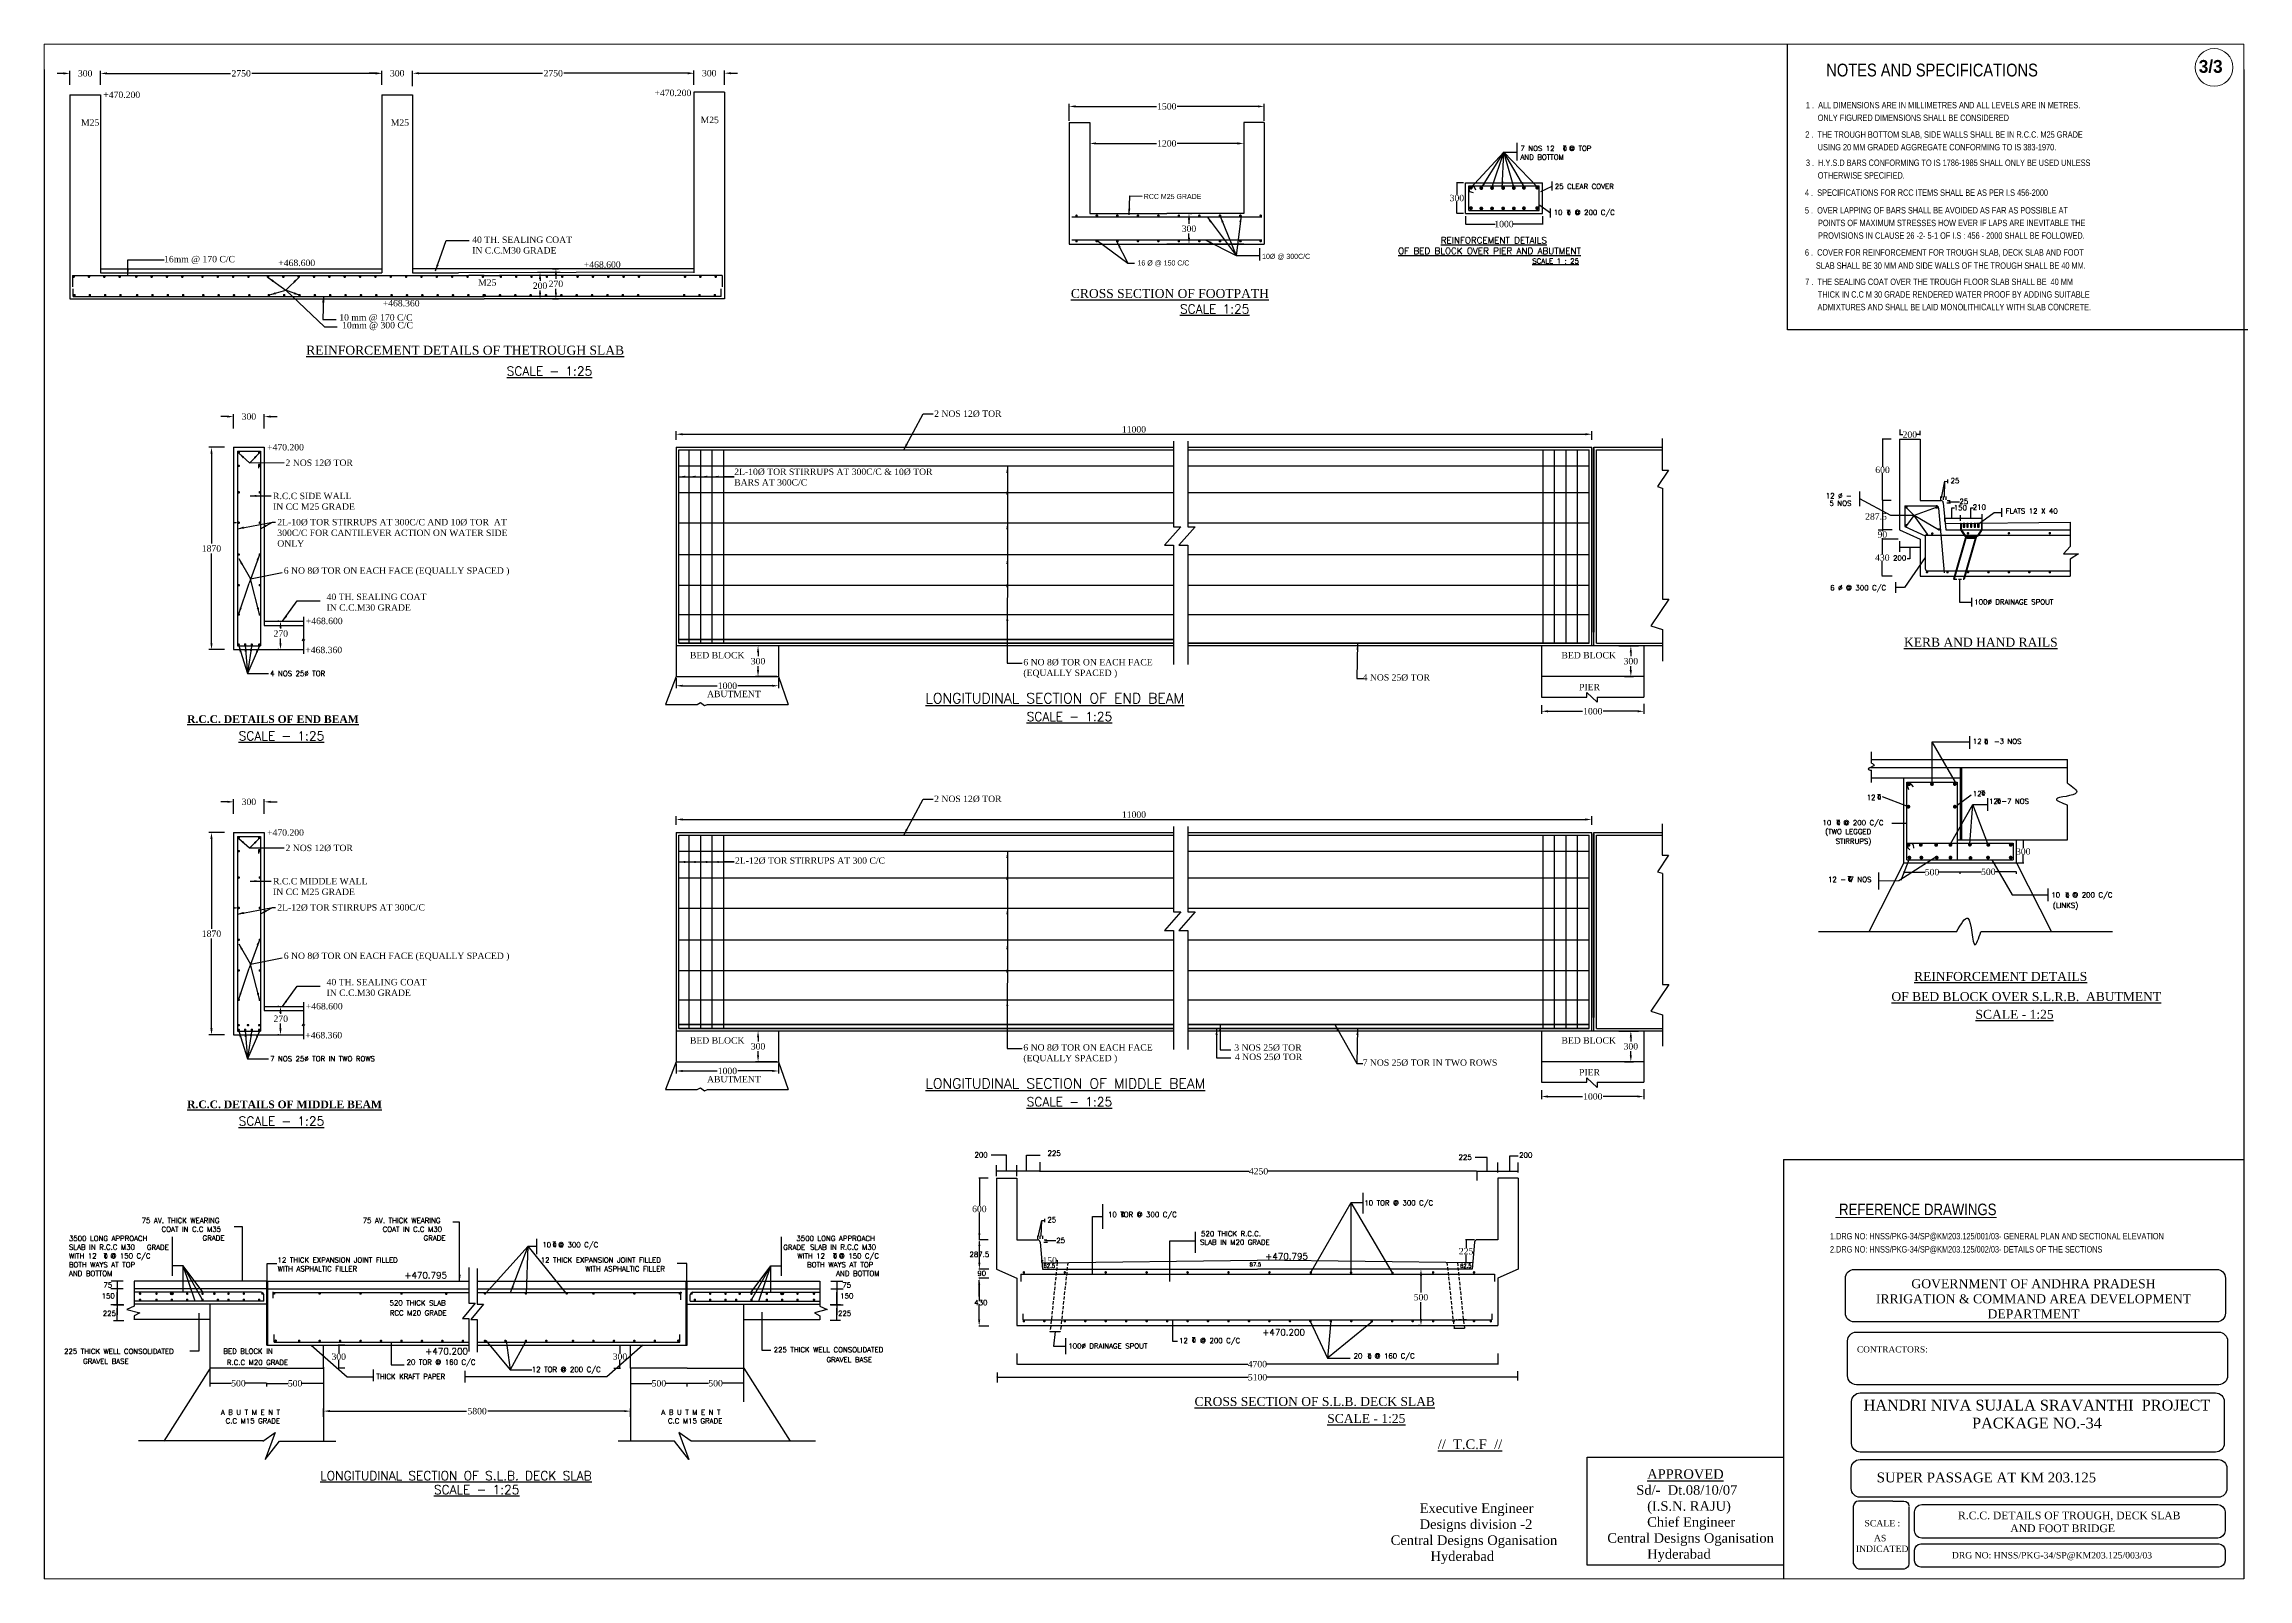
# Model space of a CAD drawing. Header units: millimetres. Extents: x 80 to 6605, y -615 to 2491.
# Drawn here: x 5576 to 6438, y -615 to -15 of the extents above; entities that cross this region are included whole.
import ezdxf
from ezdxf.enums import TextEntityAlignment as Align

# ---------------------------------------------------------------- set-up
doc = ezdxf.new("R2010")
doc.units = ezdxf.units.MM
doc.linetypes.add('DASHED', pattern=[19.05, 12.7, -6.35])
for name, color, linetype in [('border', 7, 'Continuous'), ('MAIN', 7, 'Continuous'), ('SHEET', 3, 'Continuous'), ('STEEL', 5, 'Continuous'), ('TEXT_GENERAL', 4, 'Continuous')]:
    doc.layers.add(name, color=color, linetype=linetype)
doc.styles.add('ARIAL NARROW', font='ARIALN.TTF')
doc.styles.add('arn', font='ARIALN.TTF')
doc.styles.add('CITYBLUEPR', font='cityb___.ttf')
doc.styles.add('ROMANS', font='romans.shx', dxfattribs={"height": 2.5})
doc.styles.add('ROMANT', font='romant')
doc.styles.add('SIMPLEX', font='simplex.shx')
doc.styles.get("Standard").update_dxf_attribs({"font": 'times.ttf', "height": 2.5})
doc.styles.add('TIMES NEW ROMAN', font='times.ttf')
doc.styles.add('TNR_2.5', font='times.ttf', dxfattribs={"height": 2.5})
doc.dimstyles.new('ISO-25', dxfattribs={"dimtxt": 2.5, "dimasz": 2.5, "dimexe": 1.25, "dimexo": 0.625, "dimtad": 1, "dimlfac": 25, "dimtxsty": 'Standard', "dimcen": 2.5, "dimadec": 0, "dimazin": 0, "dimtfac": 1, "dimtmove": 0, "dimatfit": 3, "dimfxl": 1, "dimarcsym": 0})
doc.dimstyles.get("Standard").update_dxf_attribs({"dimtxt": 0.18, "dimasz": 0.18, "dimexe": 0.18, "dimexo": 0.0625, "dimgap": 0.09, "dimtad": 0, "dimtih": 1, "dimtoh": 1, "dimdec": 4, "dimzin": 0, "dimdsep": 46, "dimtxsty": 'Standard', "dimcen": 0.09, "dimadec": 0, "dimazin": 0, "dimtfac": 1, "dimtdec": 4, "dimtofl": 0, "dimtmove": 0, "dimatfit": 3, "dimfxl": 1, "dimtolj": 1, "dimtzin": 0, "dimarcsym": 0})
doc.dimstyles.new('STYLE_ESH', dxfattribs={"dimtxt": 2.5, "dimasz": 2.5, "dimexe": 1, "dimexo": 0.625, "dimtad": 0, "dimtih": 1, "dimtoh": 1, "dimdec": 0, "dimlfac": 100, "dimzin": 9, "dimdsep": 46, "dimtxsty": 'TNR_2.5', "dimcen": 2.5, "dimadec": 0, "dimazin": 2, "dimtfac": 1, "dimtdec": 0, "dimtofl": 0, "dimtmove": 2, "dimatfit": 3, "dimfxl": 1, "dimarcsym": 0})

# ---------------------------------------------------------------- blocks, each defined once
blk = doc.blocks.new('*D153')
at = {"color": 0, "lineweight": -2, "transparency": 16777216}
for p, q in [((5685.39, -551.79), (5685.39, -548.57)), ((5687.89, -549.57), (5741.23, -549.57)), ((5802.89, -549.57), (5749.55, -549.57)), ((5805.39, -551.79), (5805.39, -548.57))]:
    blk.add_line(p, q, dxfattribs=at)
at = {"color": 0, "transparency": 16777216}
for points in [[(5687.89, -549.15), (5687.89, -549.98), (5685.39, -549.57)], [(5802.89, -549.15), (5802.89, -549.98), (5805.39, -549.57)]]:
    blk.add_solid(points, dxfattribs=at)
at = {"layer": 'Defpoints', "color": 0, "transparency": 16777216}
for p in [(5805.39, -549.57), (5685.39, -552.41), (5805.39, -552.41)]:
    blk.add_point(p, dxfattribs=at)
at = {"color": 0, "transparency": 16777216, "insert": (5745.39, -549.57), "char_height": 2.5, "attachment_point": 5, "style": 'TNR_2.5'}
blk.add_mtext('5800', dxfattribs=at)
blk = doc.blocks.new('*D154')
at = {"color": 0, "lineweight": -2, "transparency": 16777216}
for p, q in [((5693.69, -523.78), (5691.11, -523.78)), ((5691.29, -523.96), (5691.29, -526.92)), ((5693.69, -532.78), (5691.11, -532.78)), ((5691.29, -532.6), (5691.29, -529.64))]:
    blk.add_line(p, q, dxfattribs=at)
at = {"color": 0, "transparency": 16777216}
for points in [[(5691.26, -523.96), (5691.32, -523.96), (5691.29, -523.78)], [(5691.26, -532.6), (5691.32, -532.6), (5691.29, -532.78)]]:
    blk.add_solid(points, dxfattribs=at)
at = {"layer": 'Defpoints', "color": 0, "transparency": 16777216}
for p in [(5691.29, -523.78), (5693.75, -523.78), (5693.75, -532.78)]:
    blk.add_point(p, dxfattribs=at)
at = {"color": 0, "transparency": 16777216, "insert": (5691.29, -528.28), "char_height": 2.5, "attachment_point": 5}
blk.add_mtext('\\A1;300', dxfattribs=at)
blk = doc.blocks.new('*D155')
at = {"color": 0, "lineweight": -2, "transparency": 16777216}
for p, q in [((5641.01, -539.91), (5641.01, -538.5)), ((5641.19, -538.68), (5649.37, -538.68)), ((5662.97, -538.68), (5654.78, -538.68)), ((5663.15, -539.91), (5663.15, -538.5))]:
    blk.add_line(p, q, dxfattribs=at)
at = {"color": 0, "transparency": 16777216}
for points in [[(5641.19, -538.65), (5641.19, -538.71), (5641.01, -538.68)], [(5662.97, -538.65), (5662.97, -538.71), (5663.15, -538.68)]]:
    blk.add_solid(points, dxfattribs=at)
at = {"layer": 'Defpoints', "color": 0, "transparency": 16777216}
for p in [(5641.01, -538.68), (5641.01, -539.97), (5663.15, -539.97)]:
    blk.add_point(p, dxfattribs=at)
at = {"color": 0, "transparency": 16777216, "insert": (5652.08, -538.68), "char_height": 2.5, "attachment_point": 5}
blk.add_mtext('\\A1;500', dxfattribs=at)
blk = doc.blocks.new('*D156')
at = {"color": 0, "lineweight": -2, "transparency": 16777216}
for p, q in [((5663.15, -538.72), (5663.15, -538.9)), ((5663.33, -538.72), (5671.52, -538.72)), ((5685.13, -538.72), (5676.93, -538.72)), ((5685.31, -536.84), (5685.31, -538.9))]:
    blk.add_line(p, q, dxfattribs=at)
at = {"color": 0, "transparency": 16777216}
for points in [[(5663.33, -538.69), (5663.33, -538.75), (5663.15, -538.72)], [(5685.13, -538.69), (5685.13, -538.75), (5685.31, -538.72)]]:
    blk.add_solid(points, dxfattribs=at)
at = {"layer": 'Defpoints', "color": 0, "transparency": 16777216}
for p in [(5663.15, -538.66), (5685.31, -536.78), (5685.31, -538.72)]:
    blk.add_point(p, dxfattribs=at)
at = {"color": 0, "transparency": 16777216, "insert": (5674.23, -538.72), "char_height": 2.5, "attachment_point": 5}
blk.add_mtext('\\A1;500', dxfattribs=at)
blk = doc.blocks.new('*D157')
at = {"color": 0, "lineweight": -2, "transparency": 16777216}
for p, q in [((5646.69, -172.79), (5640.54, -172.79)), ((5641.54, -175.29), (5641.54, -210.44)), ((5641.54, -249.39), (5641.54, -214.24)), ((5646.69, -251.89), (5640.54, -251.89))]:
    blk.add_line(p, q, dxfattribs=at)
at = {"color": 0, "transparency": 16777216}
for points in [[(5641.12, -175.29), (5641.96, -175.29), (5641.54, -172.79)], [(5641.12, -249.39), (5641.96, -249.39), (5641.54, -251.89)]]:
    blk.add_solid(points, dxfattribs=at)
at = {"layer": 'Defpoints', "color": 0, "transparency": 16777216}
for p in [(5647.31, -172.79), (5641.54, -251.89), (5647.31, -251.89)]:
    blk.add_point(p, dxfattribs=at)
at = {"color": 0, "transparency": 16777216, "insert": (5641.54, -212.34), "char_height": 2.5, "attachment_point": 5, "style": 'TNR_2.5'}
blk.add_mtext('1870', dxfattribs=at)
blk = doc.blocks.new('*D158')
at = {"color": 0, "lineweight": -2, "transparency": 16777216}
for p, q in [((5667.89, -240.79), (5667.51, -240.79)), ((5668.51, -243.29), (5668.51, -243.68)), ((5668.51, -249.39), (5668.51, -247.48)), ((5667.89, -251.89), (5667.51, -251.89))]:
    blk.add_line(p, q, dxfattribs=at)
at = {"color": 0, "transparency": 16777216}
for points in [[(5668.1, -243.29), (5668.93, -243.29), (5668.51, -240.79)], [(5668.1, -249.39), (5668.93, -249.39), (5668.51, -251.89)]]:
    blk.add_solid(points, dxfattribs=at)
at = {"layer": 'Defpoints', "color": 0, "transparency": 16777216}
for p in [(5668.51, -240.79), (5668.51, -251.89), (5668.51, -251.89)]:
    blk.add_point(p, dxfattribs=at)
at = {"color": 0, "transparency": 16777216, "insert": (5668.63, -245.58), "char_height": 2.5, "attachment_point": 5, "style": 'TNR_2.5'}
blk.add_mtext('270', dxfattribs=at)
blk = doc.blocks.new('*D159')
at = {"color": 0, "lineweight": -2, "transparency": 16777216}
for p, q in [((5647.67, -160.78), (5645.17, -160.78)), ((5650.17, -165.49), (5650.17, -159.78)), ((5662.17, -165.49), (5662.17, -159.78)), ((5664.67, -160.78), (5667.17, -160.78))]:
    blk.add_line(p, q, dxfattribs=at)
at = {"color": 0, "transparency": 16777216}
for points in [[(5647.67, -160.37), (5647.67, -161.2), (5650.17, -160.78)], [(5664.67, -160.37), (5664.67, -161.2), (5662.17, -160.78)]]:
    blk.add_solid(points, dxfattribs=at)
at = {"layer": 'Defpoints', "color": 0, "transparency": 16777216}
for p in [(5662.17, -160.78), (5650.17, -166.12), (5662.17, -166.12)]:
    blk.add_point(p, dxfattribs=at)
at = {"color": 0, "transparency": 16777216, "insert": (5656.17, -160.78), "char_height": 2.5, "attachment_point": 5, "style": 'TNR_2.5'}
blk.add_mtext('300', dxfattribs=at)
blk = doc.blocks.new('*D160')
at = {"color": 0, "lineweight": -2, "transparency": 16777216}
for p, q in [((5823.25, -320.43), (5823.25, -317.03)), ((5825.75, -318.28), (6178.66, -318.28)), ((6181.16, -320.43), (6181.16, -317.03))]:
    blk.add_line(p, q, dxfattribs=at)
at = {"color": 0, "transparency": 16777216}
for points in [[(5825.75, -317.86), (5825.75, -318.69), (5823.25, -318.28)], [(6178.66, -317.86), (6178.66, -318.69), (6181.16, -318.28)]]:
    blk.add_solid(points, dxfattribs=at)
at = {"layer": 'Defpoints', "color": 0, "transparency": 16777216}
for p in [(6181.16, -318.28), (5823.25, -321.06), (6181.16, -321.06)]:
    blk.add_point(p, dxfattribs=at)
at = {"color": 0, "transparency": 16777216, "insert": (6002.2, -316.38), "char_height": 2.5, "attachment_point": 5}
blk.add_mtext('11000', dxfattribs=at)
blk = doc.blocks.new('*D161')
at = {"color": 0, "lineweight": -2, "transparency": 16777216}
for p, q in [((5956.44, -527.03), (5956.44, -531.37)), ((5956.62, -531.19), (6046.75, -531.19)), ((6144.26, -531.19), (6054.12, -531.19)), ((6144.44, -527.03), (6144.44, -531.37))]:
    blk.add_line(p, q, dxfattribs=at)
at = {"color": 0, "transparency": 16777216}
for points in [[(5956.62, -531.16), (5956.62, -531.22), (5956.44, -531.19)], [(6144.26, -531.16), (6144.26, -531.22), (6144.44, -531.19)]]:
    blk.add_solid(points, dxfattribs=at)
at = {"layer": 'Defpoints', "color": 0, "transparency": 16777216}
for p in [(5956.44, -526.97), (6144.44, -526.97), (6144.44, -531.19)]:
    blk.add_point(p, dxfattribs=at)
at = {"color": 0, "transparency": 16777216, "insert": (6050.44, -531.19), "char_height": 2.5, "attachment_point": 5}
blk.add_mtext('\\A1;4700', dxfattribs=at)
blk = doc.blocks.new('*D162')
at = {"color": 0, "lineweight": -2, "transparency": 16777216}
for p, q in [((5948.73, -536.27), (5948.73, -536.16)), ((5948.91, -536.34), (6046.89, -536.34)), ((6152.12, -536.34), (6054.14, -536.34)), ((6152.3, -536.27), (6152.3, -536.16))]:
    blk.add_line(p, q, dxfattribs=at)
at = {"color": 0, "transparency": 16777216}
for points in [[(5948.91, -536.31), (5948.91, -536.37), (5948.73, -536.34)], [(6152.12, -536.31), (6152.12, -536.37), (6152.3, -536.34)]]:
    blk.add_solid(points, dxfattribs=at)
at = {"layer": 'Defpoints', "color": 0, "transparency": 16777216}
for p in [(5948.73, -536.34), (6152.3, -536.34), (6152.3, -536.34)]:
    blk.add_point(p, dxfattribs=at)
at = {"color": 0, "transparency": 16777216, "insert": (6050.51, -536.34), "char_height": 2.5, "attachment_point": 5}
blk.add_mtext('\\A1;5100', dxfattribs=at)
blk = doc.blocks.new('*D163')
at = {"color": 0, "lineweight": -2, "transparency": 16777216}
for p, q in [((5965.44, -452.21), (5965.44, -455.99)), ((5965.62, -455.81), (6047.21, -455.81)), ((6136.17, -455.81), (6054.58, -455.81)), ((6136.35, -459.37), (6136.35, -455.63))]:
    blk.add_line(p, q, dxfattribs=at)
at = {"color": 0, "transparency": 16777216}
for points in [[(5965.62, -455.78), (5965.62, -455.84), (5965.44, -455.81)], [(6136.17, -455.78), (6136.17, -455.84), (6136.35, -455.81)]]:
    blk.add_solid(points, dxfattribs=at)
at = {"layer": 'Defpoints', "color": 0, "transparency": 16777216}
for p in [(5965.44, -452.15), (6136.35, -455.81), (6136.35, -459.43)]:
    blk.add_point(p, dxfattribs=at)
at = {"color": 0, "transparency": 16777216, "insert": (6050.89, -455.81), "char_height": 2.5, "attachment_point": 5}
blk.add_mtext('\\A1;4250', dxfattribs=at)
blk = doc.blocks.new('*D164')
at = {"color": 0, "lineweight": -2, "transparency": 16777216}
for p, q in [((5945.19, -458.55), (5941.57, -458.55)), ((5941.75, -458.73), (5941.75, -469.19)), ((5941.75, -482.37), (5941.75, -471.91)), ((5945.19, -482.55), (5941.57, -482.55))]:
    blk.add_line(p, q, dxfattribs=at)
at = {"color": 0, "transparency": 16777216}
for points in [[(5941.72, -458.73), (5941.78, -458.73), (5941.75, -458.55)], [(5941.72, -482.37), (5941.78, -482.37), (5941.75, -482.55)]]:
    blk.add_solid(points, dxfattribs=at)
at = {"layer": 'Defpoints', "color": 0, "transparency": 16777216}
for p in [(5941.75, -458.55), (5945.25, -458.55), (5945.25, -482.55)]:
    blk.add_point(p, dxfattribs=at)
at = {"color": 0, "transparency": 16777216, "insert": (5941.75, -470.55), "char_height": 2.5, "attachment_point": 5}
blk.add_mtext('\\A1;600', dxfattribs=at)
blk = doc.blocks.new('*D165')
at = {"color": 0, "lineweight": -2, "transparency": 16777216}
for p, q in [((5805.39, -536.84), (5805.39, -538.9)), ((5805.57, -538.72), (5813.76, -538.72)), ((5827.37, -538.72), (5819.17, -538.72)), ((5827.55, -538.72), (5827.55, -538.9))]:
    blk.add_line(p, q, dxfattribs=at)
at = {"color": 0, "transparency": 16777216}
for points in [[(5805.57, -538.69), (5805.57, -538.75), (5805.39, -538.72)], [(5827.37, -538.69), (5827.37, -538.75), (5827.55, -538.72)]]:
    blk.add_solid(points, dxfattribs=at)
at = {"layer": 'Defpoints', "color": 0, "transparency": 16777216}
for p in [(5805.39, -536.78), (5805.39, -538.72), (5827.55, -538.66)]:
    blk.add_point(p, dxfattribs=at)
at = {"color": 0, "transparency": 16777216, "insert": (5816.47, -538.72), "char_height": 2.5, "attachment_point": 5}
blk.add_mtext('\\A1;500', dxfattribs=at)
blk = doc.blocks.new('*D166')
at = {"color": 0, "lineweight": -2, "transparency": 16777216}
for p, q in [((5827.55, -539.91), (5827.55, -538.5)), ((5827.73, -538.68), (5835.91, -538.68)), ((5849.51, -538.68), (5841.32, -538.68)), ((5849.69, -539.91), (5849.69, -538.5))]:
    blk.add_line(p, q, dxfattribs=at)
at = {"color": 0, "transparency": 16777216}
for points in [[(5827.73, -538.65), (5827.73, -538.71), (5827.55, -538.68)], [(5849.51, -538.65), (5849.51, -538.71), (5849.69, -538.68)]]:
    blk.add_solid(points, dxfattribs=at)
at = {"layer": 'Defpoints', "color": 0, "transparency": 16777216}
for p in [(5827.55, -539.97), (5849.69, -538.68), (5849.69, -539.97)]:
    blk.add_point(p, dxfattribs=at)
at = {"color": 0, "transparency": 16777216, "insert": (5838.62, -538.68), "char_height": 2.5, "attachment_point": 5}
blk.add_mtext('\\A1;500', dxfattribs=at)
blk = doc.blocks.new('*D167')
at = {"color": 0, "lineweight": -2, "transparency": 16777216}
for p, q in [((5798.84, -523.78), (5801.42, -523.78)), ((5801.24, -523.96), (5801.24, -526.92)), ((5798.84, -532.78), (5801.42, -532.78)), ((5801.24, -532.6), (5801.24, -529.64))]:
    blk.add_line(p, q, dxfattribs=at)
at = {"color": 0, "transparency": 16777216}
for points in [[(5801.21, -523.96), (5801.27, -523.96), (5801.24, -523.78)], [(5801.21, -532.6), (5801.27, -532.6), (5801.24, -532.78)]]:
    blk.add_solid(points, dxfattribs=at)
at = {"layer": 'Defpoints', "color": 0, "transparency": 16777216}
for p in [(5798.78, -523.78), (5801.24, -523.78), (5798.78, -532.78)]:
    blk.add_point(p, dxfattribs=at)
at = {"color": 0, "transparency": 16777216, "insert": (5801.24, -528.28), "char_height": 2.5, "attachment_point": 5}
blk.add_mtext('\\A1;300', dxfattribs=at)
blk = doc.blocks.new('*D168')
at = {"color": 0, "lineweight": -2, "transparency": 16777216}
for p, q in [((5966.22, -491.49), (5966.22, -490.52)), ((5966.4, -490.7), (5966.65, -490.7)), ((5972.06, -490.7), (5971.8, -490.7)), ((5972.24, -491.42), (5972.24, -490.52))]:
    blk.add_line(p, q, dxfattribs=at)
at = {"color": 0, "transparency": 16777216}
for points in [[(5966.4, -490.67), (5966.4, -490.73), (5966.22, -490.7)], [(5972.06, -490.67), (5972.06, -490.73), (5972.24, -490.7)]]:
    blk.add_solid(points, dxfattribs=at)
at = {"layer": 'Defpoints', "color": 0, "transparency": 16777216}
for p in [(5966.22, -490.7), (5966.22, -491.55), (5972.24, -491.48)]:
    blk.add_point(p, dxfattribs=at)
at = {"color": 0, "transparency": 16777216, "insert": (5969.23, -490.7), "char_height": 2.5, "attachment_point": 5}
blk.add_mtext('\\A1;150', dxfattribs=at)
blk = doc.blocks.new('*D169')
at = {"color": 0, "lineweight": -2, "transparency": 16777216}
for p, q in [((5823.25, -413.61), (5823.25, -417.6)), ((5825.75, -416.6), (5839.22, -416.6)), ((5860.75, -416.6), (5847.29, -416.6)), ((5863.25, -413.61), (5863.25, -417.6))]:
    blk.add_line(p, q, dxfattribs=at)
at = {"color": 0, "transparency": 16777216}
for points in [[(5825.75, -416.18), (5825.75, -417.01), (5823.25, -416.6)], [(5860.75, -416.18), (5860.75, -417.01), (5863.25, -416.6)]]:
    blk.add_solid(points, dxfattribs=at)
at = {"layer": 'Defpoints', "color": 0, "transparency": 16777216}
for p in [(5823.25, -412.98), (5863.25, -412.98), (5823.25, -416.6)]:
    blk.add_point(p, dxfattribs=at)
at = {"color": 0, "transparency": 16777216, "insert": (5843.25, -416.6), "char_height": 2.5, "attachment_point": 5, "style": 'TNR_2.5'}
blk.add_mtext('1000', dxfattribs=at)
blk = doc.blocks.new('*D170')
at = {"color": 0, "lineweight": -2, "transparency": 16777216}
for p, q in [((5862.63, -400.98), (5854.23, -400.98)), ((5855.23, -403.48), (5855.23, -405.09)), ((5862.63, -412.98), (5854.23, -412.98)), ((5855.23, -410.48), (5855.23, -408.88))]:
    blk.add_line(p, q, dxfattribs=at)
at = {"color": 0, "transparency": 16777216}
for points in [[(5854.81, -403.48), (5855.64, -403.48), (5855.23, -400.98)], [(5854.81, -410.48), (5855.64, -410.48), (5855.23, -412.98)]]:
    blk.add_solid(points, dxfattribs=at)
at = {"layer": 'Defpoints', "color": 0, "transparency": 16777216}
for p in [(5863.25, -400.98), (5855.23, -412.98), (5863.25, -412.98)]:
    blk.add_point(p, dxfattribs=at)
at = {"color": 0, "transparency": 16777216, "insert": (5855.23, -406.98), "char_height": 2.5, "attachment_point": 5, "style": 'TNR_2.5'}
blk.add_mtext('300', dxfattribs=at)
blk = doc.blocks.new('*D171')
at = {"color": 0, "lineweight": -2, "transparency": 16777216}
for p, q in [((6113.79, -494.05), (6113.41, -494.05)), ((6114.41, -496.55), (6114.41, -503.15)), ((6114.41, -513.55), (6114.41, -506.95)), ((6113.79, -516.05), (6113.41, -516.05))]:
    blk.add_line(p, q, dxfattribs=at)
at = {"color": 0, "transparency": 16777216}
for points in [[(6113.99, -496.55), (6114.83, -496.55), (6114.41, -494.05)], [(6113.99, -513.55), (6114.83, -513.55), (6114.41, -516.05)]]:
    blk.add_solid(points, dxfattribs=at)
at = {"layer": 'Defpoints', "color": 0, "transparency": 16777216}
for p in [(6114.41, -494.05), (6114.41, -516.05), (6114.41, -516.05)]:
    blk.add_point(p, dxfattribs=at)
at = {"color": 0, "transparency": 16777216, "insert": (6114.41, -505.05), "char_height": 2.5, "attachment_point": 5, "style": 'TNR_2.5'}
blk.add_mtext('500', dxfattribs=at)
blk = doc.blocks.new('*D172')
at = {"color": 0, "lineweight": -2, "transparency": 16777216}
for p, q in [((6135.38, -482.55), (6131.87, -482.55)), ((6132.05, -482.73), (6132.05, -485.69)), ((6132.05, -491.37), (6132.05, -488.41)), ((6133.46, -491.55), (6131.87, -491.55))]:
    blk.add_line(p, q, dxfattribs=at)
at = {"color": 0, "transparency": 16777216}
for points in [[(6132.02, -482.73), (6132.08, -482.73), (6132.05, -482.55)], [(6132.02, -491.37), (6132.08, -491.37), (6132.05, -491.55)]]:
    blk.add_solid(points, dxfattribs=at)
at = {"layer": 'Defpoints', "color": 0, "transparency": 16777216}
for p in [(6135.44, -482.55), (6132.05, -491.55), (6133.52, -491.55)]:
    blk.add_point(p, dxfattribs=at)
at = {"color": 0, "transparency": 16777216, "insert": (6132.05, -487.05), "char_height": 2.5, "attachment_point": 5}
blk.add_mtext('\\A1;225', dxfattribs=at)
blk = doc.blocks.new('*D173')
at = {"color": 0, "lineweight": -2, "transparency": 16777216}
for p, q in [((6161.58, -424.14), (6161.58, -427.58)), ((6164.08, -426.58), (6177.55, -426.58)), ((6199.08, -426.58), (6185.62, -426.58)), ((6201.58, -423.65), (6201.58, -427.58))]:
    blk.add_line(p, q, dxfattribs=at)
at = {"color": 0, "transparency": 16777216}
for points in [[(6164.08, -426.16), (6164.08, -427), (6161.58, -426.58)], [(6199.08, -426.16), (6199.08, -427), (6201.58, -426.58)]]:
    blk.add_solid(points, dxfattribs=at)
at = {"layer": 'Defpoints', "color": 0, "transparency": 16777216}
for p in [(6161.58, -423.51), (6201.58, -423.03), (6201.58, -426.58)]:
    blk.add_point(p, dxfattribs=at)
at = {"color": 0, "transparency": 16777216, "insert": (6181.58, -426.58), "char_height": 2.5, "attachment_point": 5, "style": 'TNR_2.5'}
blk.add_mtext('1000', dxfattribs=at)
blk = doc.blocks.new('*D174')
at = {"color": 0, "lineweight": -2, "transparency": 16777216}
for p, q in [((6194.02, -400.98), (6197.46, -400.98)), ((6196.46, -403.48), (6196.46, -405.09)), ((6194.02, -412.98), (6197.46, -412.98)), ((6196.46, -410.48), (6196.46, -408.88))]:
    blk.add_line(p, q, dxfattribs=at)
at = {"color": 0, "transparency": 16777216}
for points in [[(6196.04, -403.48), (6196.87, -403.48), (6196.46, -400.98)], [(6196.04, -410.48), (6196.87, -410.48), (6196.46, -412.98)]]:
    blk.add_solid(points, dxfattribs=at)
at = {"layer": 'Defpoints', "color": 0, "transparency": 16777216}
for p in [(6193.4, -400.98), (6193.4, -412.98), (6196.46, -412.98)]:
    blk.add_point(p, dxfattribs=at)
at = {"color": 0, "transparency": 16777216, "insert": (6196.46, -406.98), "char_height": 2.5, "attachment_point": 5, "style": 'TNR_2.5'}
blk.add_mtext('300', dxfattribs=at)
blk = doc.blocks.new('*D175')
at = {"color": 0, "lineweight": -2, "transparency": 16777216}
for p, q in [((6347.58, -326.29), (6350.07, -326.29)), ((6349.89, -326.47), (6349.89, -329.42)), ((6347.58, -335.29), (6350.07, -335.29)), ((6349.89, -335.11), (6349.89, -332.15))]:
    blk.add_line(p, q, dxfattribs=at)
at = {"color": 0, "transparency": 16777216}
for points in [[(6349.86, -326.47), (6349.92, -326.47), (6349.89, -326.29)], [(6349.86, -335.11), (6349.92, -335.11), (6349.89, -335.29)]]:
    blk.add_solid(points, dxfattribs=at)
at = {"layer": 'Defpoints', "color": 0, "transparency": 16777216}
for p in [(6347.51, -326.29), (6349.89, -326.29), (6347.51, -335.29)]:
    blk.add_point(p, dxfattribs=at)
at = {"color": 0, "transparency": 16777216, "insert": (6349.89, -330.79), "char_height": 2.5, "attachment_point": 5}
blk.add_mtext('\\A1;300', dxfattribs=at)
blk = doc.blocks.new('*D176')
at = {"color": 0, "lineweight": -2, "transparency": 16777216}
for p, q in [((6303.22, -338.87), (6303.22, -338.68)), ((6303.4, -338.86), (6311.52, -338.86)), ((6325.04, -338.86), (6316.93, -338.86)), ((6325.22, -338.87), (6325.22, -338.68))]:
    blk.add_line(p, q, dxfattribs=at)
at = {"color": 0, "transparency": 16777216}
for points in [[(6303.4, -338.83), (6303.4, -338.89), (6303.22, -338.86)], [(6325.04, -338.83), (6325.04, -338.89), (6325.22, -338.86)]]:
    blk.add_solid(points, dxfattribs=at)
at = {"layer": 'Defpoints', "color": 0, "transparency": 16777216}
for p in [(6303.22, -338.86), (6303.22, -338.93), (6325.22, -338.93)]:
    blk.add_point(p, dxfattribs=at)
at = {"color": 0, "transparency": 16777216, "insert": (6314.22, -338.86), "char_height": 2.5, "attachment_point": 5}
blk.add_mtext('\\A1;500', dxfattribs=at)
blk = doc.blocks.new('*D177')
at = {"color": 0, "lineweight": -2, "transparency": 16777216}
for p, q in [((6325.22, -339.49), (6325.22, -338.55)), ((6325.4, -338.73), (6333.52, -338.73)), ((6347.04, -338.73), (6338.93, -338.73)), ((6347.22, -339.49), (6347.22, -338.55))]:
    blk.add_line(p, q, dxfattribs=at)
at = {"color": 0, "transparency": 16777216}
for points in [[(6325.4, -338.7), (6325.4, -338.76), (6325.22, -338.73)], [(6347.04, -338.7), (6347.04, -338.76), (6347.22, -338.73)]]:
    blk.add_solid(points, dxfattribs=at)
at = {"layer": 'Defpoints', "color": 0, "transparency": 16777216}
for p in [(6325.22, -338.73), (6325.22, -339.56), (6347.22, -339.56)]:
    blk.add_point(p, dxfattribs=at)
at = {"color": 0, "transparency": 16777216, "insert": (6336.22, -338.73), "char_height": 2.5, "attachment_point": 5}
blk.add_mtext('\\A1;500', dxfattribs=at)
blk = doc.blocks.new('*D178')
at = {"color": 0, "lineweight": -2, "transparency": 16777216}
for p, q in [((5823.25, -169.84), (5823.25, -166.43)), ((5825.75, -167.68), (6178.66, -167.68)), ((6181.16, -169.84), (6181.16, -166.43))]:
    blk.add_line(p, q, dxfattribs=at)
at = {"color": 0, "transparency": 16777216}
for points in [[(5825.75, -167.27), (5825.75, -168.1), (5823.25, -167.68)], [(6178.66, -167.27), (6178.66, -168.1), (6181.16, -167.68)]]:
    blk.add_solid(points, dxfattribs=at)
at = {"layer": 'Defpoints', "color": 0, "transparency": 16777216}
for p in [(5823.25, -170.46), (6181.16, -167.68), (6181.16, -170.46)]:
    blk.add_point(p, dxfattribs=at)
at = {"color": 0, "transparency": 16777216, "insert": (6002.2, -165.79), "char_height": 2.5, "attachment_point": 5}
blk.add_mtext('11000', dxfattribs=at)
blk = doc.blocks.new('*D179')
at = {"color": 0, "lineweight": -2, "transparency": 16777216}
for p, q in [((5862.63, -250.39), (5854.23, -250.39)), ((5855.23, -252.89), (5855.23, -254.49)), ((5855.23, -259.89), (5855.23, -258.29)), ((5862.63, -262.39), (5854.23, -262.39))]:
    blk.add_line(p, q, dxfattribs=at)
at = {"color": 0, "transparency": 16777216}
for points in [[(5854.81, -252.89), (5855.64, -252.89), (5855.23, -250.39)], [(5854.81, -259.89), (5855.64, -259.89), (5855.23, -262.39)]]:
    blk.add_solid(points, dxfattribs=at)
at = {"layer": 'Defpoints', "color": 0, "transparency": 16777216}
for p in [(5863.25, -250.39), (5855.23, -262.39), (5863.25, -262.39)]:
    blk.add_point(p, dxfattribs=at)
at = {"color": 0, "transparency": 16777216, "insert": (5855.23, -256.39), "char_height": 2.5, "attachment_point": 5, "style": 'TNR_2.5'}
blk.add_mtext('300', dxfattribs=at)
blk = doc.blocks.new('*D180')
at = {"color": 0, "lineweight": -2, "transparency": 16777216}
for p, q in [((5823.25, -263.02), (5823.25, -267)), ((5825.75, -266), (5839.22, -266)), ((5860.75, -266), (5847.29, -266)), ((5863.25, -263.02), (5863.25, -267))]:
    blk.add_line(p, q, dxfattribs=at)
at = {"color": 0, "transparency": 16777216}
for points in [[(5825.75, -265.59), (5825.75, -266.42), (5823.25, -266)], [(5860.75, -265.59), (5860.75, -266.42), (5863.25, -266)]]:
    blk.add_solid(points, dxfattribs=at)
at = {"layer": 'Defpoints', "color": 0, "transparency": 16777216}
for p in [(5823.25, -262.39), (5823.25, -266), (5863.25, -262.39)]:
    blk.add_point(p, dxfattribs=at)
at = {"color": 0, "transparency": 16777216, "insert": (5843.25, -266), "char_height": 2.5, "attachment_point": 5, "style": 'TNR_2.5'}
blk.add_mtext('1000', dxfattribs=at)
blk = doc.blocks.new('*D181')
at = {"color": 0, "lineweight": -2, "transparency": 16777216}
for p, q in [((5984.91, -46.46), (5984.91, -55)), ((6045.15, -46.46), (6045.15, -55)), ((5987.41, -54), (6010.99, -54)), ((6042.65, -54), (6019.06, -54))]:
    blk.add_line(p, q, dxfattribs=at)
at = {"color": 0, "transparency": 16777216}
for points in [[(5987.41, -53.58), (5987.41, -54.42), (5984.91, -54)], [(6042.65, -53.58), (6042.65, -54.42), (6045.15, -54)]]:
    blk.add_solid(points, dxfattribs=at)
at = {"layer": 'Defpoints', "color": 0, "transparency": 16777216}
for p in [(5984.91, -45.83), (6045.15, -45.83), (6045.15, -54)]:
    blk.add_point(p, dxfattribs=at)
at = {"color": 0, "transparency": 16777216, "insert": (6015.03, -54), "char_height": 2.5, "attachment_point": 5, "style": 'TNR_2.5'}
blk.add_mtext('1200', dxfattribs=at)
blk = doc.blocks.new('*D182')
at = {"color": 0, "lineweight": -2, "transparency": 16777216}
for p, q in [((5976.91, -45.21), (5976.91, -38.53)), ((5979.41, -39.53), (6010.99, -39.53)), ((6050.65, -39.53), (6019.06, -39.53)), ((6053.15, -45.21), (6053.15, -38.53))]:
    blk.add_line(p, q, dxfattribs=at)
at = {"color": 0, "transparency": 16777216}
for points in [[(5979.41, -39.11), (5979.41, -39.94), (5976.91, -39.53)], [(6050.65, -39.11), (6050.65, -39.94), (6053.15, -39.53)]]:
    blk.add_solid(points, dxfattribs=at)
at = {"layer": 'Defpoints', "color": 0, "transparency": 16777216}
for p in [(6053.15, -39.53), (5976.91, -45.83), (6053.15, -45.83)]:
    blk.add_point(p, dxfattribs=at)
at = {"color": 0, "transparency": 16777216, "insert": (6015.03, -39.53), "char_height": 2.5, "attachment_point": 5, "style": 'TNR_2.5'}
blk.add_mtext('1500', dxfattribs=at)
blk = doc.blocks.new('*D183')
at = {"color": 0, "lineweight": -2, "transparency": 16777216}
for p, q in [((6023.71, -83.83), (6023.71, -85.43)), ((6024.34, -81.33), (6024.71, -81.33)), ((6023.09, -93.33), (6022.71, -93.33)), ((6023.71, -90.83), (6023.71, -89.23))]:
    blk.add_line(p, q, dxfattribs=at)
at = {"color": 0, "transparency": 16777216}
for points in [[(6023.3, -83.83), (6024.13, -83.83), (6023.71, -81.33)], [(6023.3, -90.83), (6024.13, -90.83), (6023.71, -93.33)]]:
    blk.add_solid(points, dxfattribs=at)
at = {"layer": 'Defpoints', "color": 0, "transparency": 16777216}
for p in [(6023.71, -81.33), (6023.71, -93.33), (6023.71, -93.33)]:
    blk.add_point(p, dxfattribs=at)
at = {"color": 0, "transparency": 16777216, "insert": (6023.71, -87.33), "char_height": 2.5, "attachment_point": 5, "style": 'TNR_2.5'}
blk.add_mtext('300', dxfattribs=at)
blk = doc.blocks.new('*D184')
at = {"color": 0, "lineweight": -2, "transparency": 16777216}
for p, q in [((6161.58, -273.54), (6161.58, -276.99)), ((6201.58, -273.06), (6201.58, -276.99)), ((6164.08, -275.99), (6177.55, -275.99)), ((6199.08, -275.99), (6185.62, -275.99))]:
    blk.add_line(p, q, dxfattribs=at)
at = {"color": 0, "transparency": 16777216}
for points in [[(6164.08, -275.57), (6164.08, -276.4), (6161.58, -275.99)], [(6199.08, -275.57), (6199.08, -276.4), (6201.58, -275.99)]]:
    blk.add_solid(points, dxfattribs=at)
at = {"layer": 'Defpoints', "color": 0, "transparency": 16777216}
for p in [(6161.58, -272.92), (6201.58, -272.43), (6201.58, -275.99)]:
    blk.add_point(p, dxfattribs=at)
at = {"color": 0, "transparency": 16777216, "insert": (6181.58, -275.99), "char_height": 2.5, "attachment_point": 5, "style": 'TNR_2.5'}
blk.add_mtext('1000', dxfattribs=at)
blk = doc.blocks.new('*D185')
at = {"color": 0, "lineweight": -2, "transparency": 16777216}
for p, q in [((6194.02, -250.39), (6197.46, -250.39)), ((6196.46, -252.89), (6196.46, -254.49)), ((6196.46, -259.89), (6196.46, -258.29)), ((6194.02, -262.39), (6197.46, -262.39))]:
    blk.add_line(p, q, dxfattribs=at)
at = {"color": 0, "transparency": 16777216}
for points in [[(6196.04, -252.89), (6196.87, -252.89), (6196.46, -250.39)], [(6196.04, -259.89), (6196.87, -259.89), (6196.46, -262.39)]]:
    blk.add_solid(points, dxfattribs=at)
at = {"layer": 'Defpoints', "color": 0, "transparency": 16777216}
for p in [(6193.4, -250.39), (6193.4, -262.39), (6196.46, -262.39)]:
    blk.add_point(p, dxfattribs=at)
at = {"color": 0, "transparency": 16777216, "insert": (6196.46, -256.39), "char_height": 2.5, "attachment_point": 5, "style": 'TNR_2.5'}
blk.add_mtext('300', dxfattribs=at)
blk = doc.blocks.new('*D186')
at = {"color": 0, "lineweight": -2, "transparency": 16777216}
for p, q in [((6298.62, -208.7), (6294.6, -208.7)), ((6294.78, -208.88), (6294.78, -214.54)), ((6298.62, -223.1), (6294.6, -223.1)), ((6294.78, -222.92), (6294.78, -217.26))]:
    blk.add_line(p, q, dxfattribs=at)
at = {"color": 0, "transparency": 16777216}
for points in [[(6294.75, -208.88), (6294.81, -208.88), (6294.78, -208.7)], [(6294.75, -222.92), (6294.81, -222.92), (6294.78, -223.1)]]:
    blk.add_solid(points, dxfattribs=at)
at = {"layer": 'Defpoints', "color": 0, "transparency": 16777216}
for p in [(6298.69, -208.7), (6294.78, -223.1), (6298.69, -223.1)]:
    blk.add_point(p, dxfattribs=at)
at = {"color": 0, "transparency": 16777216, "insert": (6294.78, -215.9), "char_height": 2.5, "attachment_point": 5}
blk.add_mtext('\\A1;430', dxfattribs=at)
blk = doc.blocks.new('*D187')
at = {"color": 0, "lineweight": -2, "transparency": 16777216}
for p, q in [((6298.3, -169.6), (6294.68, -169.6)), ((6294.86, -169.78), (6294.86, -180.24)), ((6294.86, -193.42), (6294.86, -182.96)), ((6298.3, -193.6), (6294.68, -193.6))]:
    blk.add_line(p, q, dxfattribs=at)
at = {"color": 0, "transparency": 16777216}
for points in [[(6294.83, -169.78), (6294.89, -169.78), (6294.86, -169.6)], [(6294.83, -193.42), (6294.89, -193.42), (6294.86, -193.6)]]:
    blk.add_solid(points, dxfattribs=at)
at = {"layer": 'Defpoints', "color": 0, "transparency": 16777216}
for p in [(6294.86, -169.6), (6298.36, -169.6), (6298.36, -193.6)]:
    blk.add_point(p, dxfattribs=at)
at = {"color": 0, "transparency": 16777216, "insert": (6294.86, -181.6), "char_height": 2.5, "attachment_point": 5}
blk.add_mtext('\\A1;600', dxfattribs=at)
blk = doc.blocks.new('*D188')
at = {"color": 0, "lineweight": -2, "transparency": 16777216}
for p, q in [((6298.3, -193.6), (6294.68, -193.6)), ((6294.86, -193.78), (6294.86, -204.92)), ((6298.66, -205.1), (6294.68, -205.1))]:
    blk.add_line(p, q, dxfattribs=at)
at = {"color": 0, "transparency": 16777216}
for points in [[(6294.83, -193.78), (6294.89, -193.78), (6294.86, -193.6)], [(6294.83, -204.92), (6294.89, -204.92), (6294.86, -205.1)]]:
    blk.add_solid(points, dxfattribs=at)
at = {"layer": 'Defpoints', "color": 0, "transparency": 16777216}
for p in [(6298.36, -193.6), (6294.86, -205.1), (6298.72, -205.1)]:
    blk.add_point(p, dxfattribs=at)
at = {"color": 0, "transparency": 16777216, "insert": (6292.31, -199.85), "char_height": 2.5, "attachment_point": 5}
blk.add_mtext('\\A1;287.5', dxfattribs=at)
blk = doc.blocks.new('*D189')
at = {"color": 0, "lineweight": -2, "transparency": 16777216}
for p, q in [((6293.11, -205.1), (6294.98, -205.1)), ((6294.8, -205.28), (6294.8, -205.54)), ((6300.98, -208.7), (6294.62, -208.7)), ((6294.8, -208.52), (6294.8, -208.27))]:
    blk.add_line(p, q, dxfattribs=at)
at = {"color": 0, "transparency": 16777216}
for points in [[(6294.77, -205.28), (6294.83, -205.28), (6294.8, -205.1)], [(6294.77, -208.52), (6294.83, -208.52), (6294.8, -208.7)]]:
    blk.add_solid(points, dxfattribs=at)
at = {"layer": 'Defpoints', "color": 0, "transparency": 16777216}
for p in [(6293.05, -205.1), (6294.8, -208.7), (6301.05, -208.7)]:
    blk.add_point(p, dxfattribs=at)
at = {"color": 0, "transparency": 16777216, "insert": (6294.8, -206.9), "char_height": 2.5, "attachment_point": 5}
blk.add_mtext('\\A1;90', dxfattribs=at)
blk = doc.blocks.new('*D190')
at = {"color": 0, "lineweight": -2, "transparency": 16777216}
for p, q in [((6301.6, -165.83), (6301.6, -168)), ((6301.78, -167.82), (6302.77, -167.82)), ((6309.27, -167.82), (6308.28, -167.82)), ((6309.45, -166.35), (6309.45, -168))]:
    blk.add_line(p, q, dxfattribs=at)
at = {"color": 0, "transparency": 16777216}
for points in [[(6301.78, -167.79), (6301.78, -167.85), (6301.6, -167.82)], [(6309.27, -167.79), (6309.27, -167.85), (6309.45, -167.82)]]:
    blk.add_solid(points, dxfattribs=at)
at = {"layer": 'Defpoints', "color": 0, "transparency": 16777216}
for p in [(6301.6, -165.77), (6309.45, -166.28), (6309.45, -167.82)]:
    blk.add_point(p, dxfattribs=at)
at = {"color": 0, "transparency": 16777216, "insert": (6305.53, -167.82), "char_height": 2.5, "attachment_point": 5}
blk.add_mtext('\\A1;200', dxfattribs=at)
blk = doc.blocks.new('*D191')
at = {"color": 0, "lineweight": -2, "transparency": 16777216}
for p, q in [((6131.01, -69.35), (6128.27, -69.35)), ((6128.45, -69.53), (6128.45, -73.99)), ((6128.45, -81.17), (6128.45, -76.71)), ((6131.01, -81.35), (6128.27, -81.35))]:
    blk.add_line(p, q, dxfattribs=at)
at = {"color": 0, "transparency": 16777216}
for points in [[(6128.42, -69.53), (6128.48, -69.53), (6128.45, -69.35)], [(6128.42, -81.17), (6128.48, -81.17), (6128.45, -81.35)]]:
    blk.add_solid(points, dxfattribs=at)
at = {"layer": 'Defpoints', "color": 0, "transparency": 16777216}
for p in [(6128.45, -69.35), (6131.07, -69.35), (6131.07, -81.35)]:
    blk.add_point(p, dxfattribs=at)
at = {"color": 0, "transparency": 16777216, "insert": (6128.45, -75.35), "char_height": 2.5, "attachment_point": 5}
blk.add_mtext('\\A1;300', dxfattribs=at)
blk = doc.blocks.new('*D192')
at = {"color": 0, "lineweight": -2, "transparency": 16777216}
for p, q in [((6131.86, -82.4), (6131.86, -85.7)), ((6132.04, -85.52), (6143.36, -85.52)), ((6161.68, -85.52), (6150.36, -85.52)), ((6161.86, -82.4), (6161.86, -85.7))]:
    blk.add_line(p, q, dxfattribs=at)
at = {"color": 0, "transparency": 16777216}
for points in [[(6132.04, -85.49), (6132.04, -85.55), (6131.86, -85.52)], [(6161.68, -85.49), (6161.68, -85.55), (6161.86, -85.52)]]:
    blk.add_solid(points, dxfattribs=at)
at = {"layer": 'Defpoints', "color": 0, "transparency": 16777216}
for p in [(6131.86, -82.34), (6161.86, -82.34), (6161.86, -85.52)]:
    blk.add_point(p, dxfattribs=at)
at = {"color": 0, "transparency": 16777216, "insert": (6146.86, -85.52), "char_height": 2.5, "attachment_point": 5}
blk.add_mtext('\\A1;1000', dxfattribs=at)
blk = doc.blocks.new('*D193')
at = {"color": 0, "lineweight": -2, "transparency": 16777216}
for p, q in [((5586.15, -31.12), (5586.15, -25.62)), ((5598.15, -31.12), (5598.15, -25.62)), ((5583.65, -26.62), (5581.15, -26.62)), ((5600.65, -26.62), (5603.15, -26.62))]:
    blk.add_line(p, q, dxfattribs=at)
at = {"color": 0, "transparency": 16777216}
for points in [[(5583.65, -26.21), (5583.65, -27.04), (5586.15, -26.62)], [(5600.65, -26.21), (5600.65, -27.04), (5598.15, -26.62)]]:
    blk.add_solid(points, dxfattribs=at)
at = {"layer": 'Defpoints', "color": 0, "transparency": 16777216}
for p in [(5586.15, -31.75), (5598.15, -26.62), (5598.15, -31.75)]:
    blk.add_point(p, dxfattribs=at)
at = {"color": 0, "transparency": 16777216, "insert": (5592.15, -26.62), "char_height": 2.5, "attachment_point": 5, "style": 'TNR_2.5'}
blk.add_mtext('300', dxfattribs=at)
blk = doc.blocks.new('*D194')
at = {"color": 0, "lineweight": -2, "transparency": 16777216}
for p, q in [((5598.15, -31.12), (5598.15, -25.62)), ((5708.15, -31.12), (5708.15, -25.62)), ((5600.65, -26.62), (5648.94, -26.62)), ((5705.65, -26.62), (5657.36, -26.62))]:
    blk.add_line(p, q, dxfattribs=at)
at = {"color": 0, "transparency": 16777216}
for points in [[(5600.65, -26.21), (5600.65, -27.04), (5598.15, -26.62)], [(5705.65, -26.21), (5705.65, -27.04), (5708.15, -26.62)]]:
    blk.add_solid(points, dxfattribs=at)
at = {"layer": 'Defpoints', "color": 0, "transparency": 16777216}
for p in [(5598.15, -31.75), (5708.15, -26.62), (5708.15, -31.75)]:
    blk.add_point(p, dxfattribs=at)
at = {"color": 0, "transparency": 16777216, "insert": (5653.15, -26.62), "char_height": 2.5, "attachment_point": 5, "style": 'TNR_2.5'}
blk.add_mtext('2750', dxfattribs=at)
blk = doc.blocks.new('*D195')
at = {"color": 0, "lineweight": -2, "transparency": 16777216}
for p, q in [((5830.15, -31.04), (5830.15, -25.54)), ((5842.15, -31.04), (5842.15, -25.54)), ((5827.65, -26.54), (5825.15, -26.54)), ((5844.65, -26.54), (5847.15, -26.54))]:
    blk.add_line(p, q, dxfattribs=at)
at = {"color": 0, "transparency": 16777216}
for points in [[(5827.65, -26.13), (5827.65, -26.96), (5830.15, -26.54)], [(5844.65, -26.13), (5844.65, -26.96), (5842.15, -26.54)]]:
    blk.add_solid(points, dxfattribs=at)
at = {"layer": 'Defpoints', "color": 0, "transparency": 16777216}
for p in [(5830.15, -26.54), (5830.15, -31.67), (5842.15, -31.67)]:
    blk.add_point(p, dxfattribs=at)
at = {"color": 0, "transparency": 16777216, "insert": (5836.15, -26.54), "char_height": 2.5, "attachment_point": 5, "style": 'TNR_2.5'}
blk.add_mtext('300', dxfattribs=at)
blk = doc.blocks.new('*D196')
at = {"color": 0, "lineweight": -2, "transparency": 16777216}
for p, q in [((5777.87, -104.47), (5768.99, -104.47)), ((5769.99, -106.97), (5769.99, -107.73)), ((5769.99, -112.29), (5769.99, -111.53)), ((5777.87, -114.79), (5768.99, -114.79))]:
    blk.add_line(p, q, dxfattribs=at)
at = {"color": 0, "transparency": 16777216}
for points in [[(5769.58, -106.97), (5770.41, -106.97), (5769.99, -104.47)], [(5769.58, -112.29), (5770.41, -112.29), (5769.99, -114.79)]]:
    blk.add_solid(points, dxfattribs=at)
at = {"layer": 'Defpoints', "color": 0, "transparency": 16777216}
for p in [(5778.5, -104.47), (5769.99, -114.79), (5778.49, -114.79)]:
    blk.add_point(p, dxfattribs=at)
at = {"color": 0, "transparency": 16777216, "insert": (5769.99, -109.63), "char_height": 2.5, "attachment_point": 5, "style": 'TNR_2.5'}
blk.add_mtext('200', dxfattribs=at)
blk = doc.blocks.new('*D197')
at = {"color": 0, "lineweight": -2, "transparency": 16777216}
for p, q in [((5774.84, -102.99), (5777.2, -102.99)), ((5776.2, -105.49), (5776.2, -106.99)), ((5776.2, -112.29), (5776.2, -110.79)), ((5774.84, -114.79), (5777.2, -114.79))]:
    blk.add_line(p, q, dxfattribs=at)
at = {"color": 0, "transparency": 16777216}
for points in [[(5775.78, -105.49), (5776.61, -105.49), (5776.2, -102.99)], [(5775.78, -112.29), (5776.61, -112.29), (5776.2, -114.79)]]:
    blk.add_solid(points, dxfattribs=at)
at = {"layer": 'Defpoints', "color": 0, "transparency": 16777216}
for p in [(5774.21, -102.99), (5774.21, -114.79), (5776.2, -114.79)]:
    blk.add_point(p, dxfattribs=at)
at = {"color": 0, "transparency": 16777216, "insert": (5776.2, -108.89), "char_height": 2.5, "attachment_point": 5, "style": 'TNR_2.5'}
blk.add_mtext('270', dxfattribs=at)
blk = doc.blocks.new('*D260')
at = {"color": 0, "lineweight": -2, "transparency": 16777216}
for p, q in [((5708.15, -30.5), (5708.15, -25.57)), ((5720.15, -31.6), (5720.15, -25.57)), ((5705.65, -26.57), (5703.15, -26.57)), ((5722.65, -26.57), (5725.15, -26.57))]:
    blk.add_line(p, q, dxfattribs=at)
at = {"color": 0, "transparency": 16777216}
for points in [[(5705.65, -26.15), (5705.65, -26.99), (5708.15, -26.57)], [(5722.65, -26.15), (5722.65, -26.99), (5720.15, -26.57)]]:
    blk.add_solid(points, dxfattribs=at)
at = {"layer": 'Defpoints', "color": 0, "transparency": 16777216}
for p in [(5708.15, -31.12), (5720.15, -26.57), (5720.15, -32.22)]:
    blk.add_point(p, dxfattribs=at)
at = {"color": 0, "transparency": 16777216, "insert": (5714.15, -26.57), "char_height": 2.5, "attachment_point": 5, "style": 'TNR_2.5'}
blk.add_mtext('300', dxfattribs=at)
blk = doc.blocks.new('*D261')
at = {"color": 0, "lineweight": -2, "transparency": 16777216}
for p, q in [((5720.15, -26.87), (5720.15, -25.57)), ((5830.15, -26.87), (5830.15, -25.57)), ((5722.65, -26.57), (5770.94, -26.57)), ((5827.65, -26.57), (5779.36, -26.57))]:
    blk.add_line(p, q, dxfattribs=at)
at = {"color": 0, "transparency": 16777216}
for points in [[(5722.65, -26.15), (5722.65, -26.99), (5720.15, -26.57)], [(5827.65, -26.15), (5827.65, -26.99), (5830.15, -26.57)]]:
    blk.add_solid(points, dxfattribs=at)
at = {"layer": 'Defpoints', "color": 0, "transparency": 16777216}
for p in [(5720.15, -27.49), (5830.15, -26.57), (5830.15, -27.49)]:
    blk.add_point(p, dxfattribs=at)
at = {"color": 0, "transparency": 16777216, "insert": (5775.15, -26.57), "char_height": 2.5, "attachment_point": 5, "style": 'TNR_2.5'}
blk.add_mtext('2750', dxfattribs=at)
blk = doc.blocks.new('*D264')
at = {"color": 0, "lineweight": -2, "transparency": 16777216}
for p, q in [((5646.69, -323.38), (5640.54, -323.38)), ((5641.54, -325.88), (5641.54, -361.03)), ((5641.54, -399.98), (5641.54, -364.83)), ((5646.69, -402.48), (5640.54, -402.48))]:
    blk.add_line(p, q, dxfattribs=at)
at = {"color": 0, "transparency": 16777216}
for points in [[(5641.12, -325.88), (5641.96, -325.88), (5641.54, -323.38)], [(5641.12, -399.98), (5641.96, -399.98), (5641.54, -402.48)]]:
    blk.add_solid(points, dxfattribs=at)
at = {"layer": 'Defpoints', "color": 0, "transparency": 16777216}
for p in [(5647.31, -323.38), (5641.54, -402.48), (5647.31, -402.48)]:
    blk.add_point(p, dxfattribs=at)
at = {"color": 0, "transparency": 16777216, "insert": (5641.54, -362.93), "char_height": 2.5, "attachment_point": 5, "style": 'TNR_2.5'}
blk.add_mtext('1870', dxfattribs=at)
blk = doc.blocks.new('*D265')
at = {"color": 0, "lineweight": -2, "transparency": 16777216}
for p, q in [((5667.89, -391.38), (5667.51, -391.38)), ((5668.51, -393.88), (5668.51, -394.28)), ((5667.89, -402.48), (5667.51, -402.48)), ((5668.51, -399.98), (5668.51, -398.08))]:
    blk.add_line(p, q, dxfattribs=at)
at = {"color": 0, "transparency": 16777216}
for points in [[(5668.1, -393.88), (5668.93, -393.88), (5668.51, -391.38)], [(5668.1, -399.98), (5668.93, -399.98), (5668.51, -402.48)]]:
    blk.add_solid(points, dxfattribs=at)
at = {"layer": 'Defpoints', "color": 0, "transparency": 16777216}
for p in [(5668.51, -391.38), (5668.51, -402.48), (5668.51, -402.48)]:
    blk.add_point(p, dxfattribs=at)
at = {"color": 0, "transparency": 16777216, "insert": (5668.63, -396.18), "char_height": 2.5, "attachment_point": 5, "style": 'TNR_2.5'}
blk.add_mtext('270', dxfattribs=at)
blk = doc.blocks.new('*D266')
at = {"color": 0, "lineweight": -2, "transparency": 16777216}
for p, q in [((5647.67, -311.38), (5645.17, -311.38)), ((5650.17, -316.09), (5650.17, -310.38)), ((5662.17, -316.09), (5662.17, -310.38)), ((5664.67, -311.38), (5667.17, -311.38))]:
    blk.add_line(p, q, dxfattribs=at)
at = {"color": 0, "transparency": 16777216}
for points in [[(5647.67, -310.96), (5647.67, -311.79), (5650.17, -311.38)], [(5664.67, -310.96), (5664.67, -311.79), (5662.17, -311.38)]]:
    blk.add_solid(points, dxfattribs=at)
at = {"layer": 'Defpoints', "color": 0, "transparency": 16777216}
for p in [(5650.17, -316.71), (5662.17, -311.38), (5662.17, -316.71)]:
    blk.add_point(p, dxfattribs=at)
at = {"color": 0, "transparency": 16777216, "insert": (5656.17, -311.38), "char_height": 2.5, "attachment_point": 5, "style": 'TNR_2.5'}
blk.add_mtext('300', dxfattribs=at)

msp = doc.modelspace()

# ---------------------------------------------------------------- hatches: boundary and pattern name
h = msp.add_hatch()
h.set_pattern_fill('LINE', color=0, scale=0.05, angle=45, style=0)
h.set_pattern_definition([(45, (6284.52861, -207.00373), (-0.1122532, 0.1122532), [])])
h.paths.add_polyline_path([(6328.30616, -207.2395), (6327.98944, -208.33623), (6330.64391, -208.33623), (6330.95166, -207.27054)])

# ---------------------------------------------------------------- linework, layer by layer
at = {"color": 0}
for p, q in [((6257.71853, -126.87423), (6257.71853, -15.15823)), ((5576.08736, -25.15823), (5576.08736, -615.15823)), ((6436.08736, -25.15823), (6436.08736, -615.15823)), ((5830.15273, -33.99114), (5830.15273, -104.59114)), ((5842.15273, -33.99114), (5830.15273, -33.99114)), ((5842.15273, -33.99114), (5842.15273, -114.79114)), ((5586.15273, -34.99114), (5598.15273, -34.99114)), ((5586.15273, -34.99114), (5586.15273, -114.79114)), ((5598.15273, -34.99114), (5598.15273, -104.59114)), ((5708.15273, -34.99114), (5708.15273, -104.59114)), ((5708.15273, -34.99114), (5720.15273, -34.99114)), ((5720.15273, -34.99114), (5720.15273, -104.59114)), ((5842.15273, -34.99114), (5842.15273, -114.79114)), ((5842.15273, -34.99114), (5842.15273, -104.59114)), ((5976.90802, -45.83034), (5984.90802, -45.83034)), ((5976.90802, -45.83034), (5976.90802, -93.33034)), ((5984.90802, -45.83034), (5984.90802, -81.33034)), ((6053.14802, -45.83034), (6045.14802, -45.83034)), ((6045.14802, -45.83034), (6045.14802, -81.33034)), ((6053.14802, -45.83034), (6053.14802, -93.33034)), ((6146.84154, -57.35704), (6151.78871, -57.35704)), ((6151.82488, -53.70045), (6151.82488, -60.69593)), ((6165.66377, -72.37861), (6165.66377, -68.90799)), ((6131.86321, -69.35158), (6161.86321, -69.35158)), ((6131.86321, -81.35158), (6131.86321, -69.35158)), ((6133.06321, -70.55158), (6160.66321, -70.55158)), ((6133.06321, -80.15158), (6133.06321, -70.55158)), ((6133.06321, -71.84302), (6133.44098, -72.75207)), ((6133.44098, -72.75207), (6134.82625, -73.16527)), ((6134.23699, -70.55158), (6135.14673, -70.98562)), ((6135.14673, -70.98562), (6135.72564, -72.13226)), ((6160.66321, -80.15158), (6160.66321, -70.55158)), ((6161.86321, -81.35158), (6161.86321, -69.35158)), ((5977.92577, -82.74118), (6043.14802, -82.74118)), ((5984.90802, -81.33034), (6015.02802, -81.33034)), ((5997.13924, -82.74118), (6001.19259, -82.74118)), ((6045.14802, -81.33034), (6015.02802, -81.33034)), ((6032.91681, -82.74118), (6052.14557, -82.74118)), ((6131.86321, -81.35158), (6161.86321, -81.35158)), ((6131.86321, -81.35158), (6161.86321, -81.35158)), ((6133.06321, -80.15158), (6160.66321, -80.15158)), ((6165.08471, -82.8983), (6165.08471, -79.42767)), ((5976.90802, -93.33034), (6053.14802, -93.33034)), ((5977.92577, -91.7117), (6043.14802, -91.7117)), ((5997.13924, -91.7117), (6001.19259, -91.7117)), ((6045.14802, -93.33034), (6015.02802, -93.33034)), ((6032.91681, -91.7117), (6052.14557, -91.7117)), ((5598.15273, -102.99114), (5708.15273, -102.99114)), ((5830.15273, -102.99114), (5720.15273, -102.99114)), ((6051.37629, -99.76841), (6051.37629, -94.9635)), ((5587.15273, -105.59114), (5587.15273, -110.01418)), ((5587.15273, -105.59114), (5742.15273, -105.59114)), ((5587.47944, -113.79114), (5587.47944, -110.88619)), ((5598.15273, -104.59114), (5708.15273, -104.59114)), ((5720.15273, -104.59114), (5738.15273, -104.59114)), ((5830.15273, -104.31634), (5738.15273, -104.59114)), ((5748.15273, -105.59114), (5742.15273, -105.59114)), ((5748.15273, -105.59114), (5754.15273, -105.59114)), ((5841.15273, -105.59114), (5754.15273, -105.59114)), ((5840.82602, -113.79114), (5840.82602, -110.88619)), ((5841.15273, -105.59114), (5841.15273, -110.01418)), ((5586.15273, -114.79114), (5748.15273, -114.79114)), ((5587.47944, -113.79114), (5748.15273, -113.79114)), ((5840.82602, -113.79114), (5748.15273, -113.79114)), ((5842.15273, -114.79114), (5748.15273, -114.79114)), ((5685.7386, -125.66445), (5690.63696, -125.66445)), ((6437.71853, -126.87423), (6257.71853, -126.87423)), ((6017.64165, -170.38724), (6017.64165, -203.81963)), ((6023.22784, -170.38724), (6023.22784, -203.81963)), ((6208.75466, -169.36802), (6208.75466, -181.67738)), ((6301.54666, -169.60204), (6301.54666, -205.10204)), ((6301.54666, -169.60204), (6309.54666, -169.60204)), ((6309.54666, -169.60204), (6309.54666, -193.60204)), ((5650.16945, -172.79095), (5662.16945, -172.79095)), ((5650.16945, -172.79095), (5650.16945, -251.89095)), ((5651.66945, -174.29095), (5651.66945, -250.39095)), ((5651.66945, -174.29095), (5660.66945, -174.29095)), ((5659.92801, -179.5558), (5659.92801, -180.95537)), ((5660.65141, -179.5558), (5659.92801, -179.5558)), ((5660.66945, -174.29095), (5660.66945, -250.39095)), ((5662.16945, -172.79095), (5662.16945, -242.39095)), ((5823.2534, -172.79095), (6017.64165, -172.79095)), ((5823.2534, -172.79095), (6017.64165, -172.79095)), ((5823.2534, -172.79095), (5823.2534, -250.39095)), ((5824.2534, -173.79095), (6017.64165, -173.79095)), ((5824.2534, -249.39095), (5824.2534, -173.79095)), ((5824.2534, -180.05108), (6017.64165, -180.05108)), ((5828.33452, -249.39095), (5828.33452, -173.79095)), ((5832.83452, -249.39095), (5832.83452, -173.79095)), ((5837.33452, -249.39095), (5837.33452, -173.79095)), ((5841.83452, -249.39095), (5841.83452, -173.79095)), ((6023.22784, -172.79095), (6181.15596, -172.79095)), ((6023.22784, -172.79095), (6181.15596, -172.79095)), ((6023.22784, -173.79095), (6180.15596, -173.79095)), ((6023.22784, -180.05108), (6180.15596, -180.05108)), ((6162.15596, -249.39095), (6162.15596, -173.79095)), ((6166.65596, -249.39095), (6166.65596, -173.79095)), ((6171.15596, -249.39095), (6171.15596, -173.79095)), ((6175.65596, -249.39095), (6175.65596, -173.79095)), ((6180.15596, -249.39095), (6180.15596, -173.79095)), ((6181.15596, -250.39095), (6181.15596, -172.79095)), ((6181.15596, -173.29095), (6181.15596, -245.0529)), ((6182.0232, -250.39095), (6182.0232, -172.79095)), ((6182.0232, -172.79095), (6208.75466, -172.79095)), ((6182.0232, -172.79095), (6208.75466, -172.79095)), ((6182.0232, -173.29095), (6182.0232, -245.0529)), ((6183.0232, -249.39095), (6183.0232, -173.79095)), ((6183.0232, -173.79095), (6208.75466, -173.79095)), ((6211.2418, -181.67738), (6206.8885, -188.13522)), ((6206.8885, -188.13522), (6208.75466, -188.72085)), ((6208.75466, -181.67738), (6211.2418, -181.67738)), ((6208.88895, -188.79562), (6208.88895, -232.14971)), ((6320.4184, -186.78853), (6320.4184, -185.39748)), ((5824.2534, -190.45205), (6017.64165, -190.45205)), ((6023.22784, -190.45205), (6180.15596, -190.45205)), ((6286.05222, -195.8189), (6286.05222, -190.12839)), ((6298.12888, -199.42511), (6286.05222, -192.97364)), ((6303.54666, -195.60204), (6303.54666, -203.80887)), ((6303.54666, -195.60204), (6309.54666, -195.60204)), ((6309.54666, -193.60204), (6317.62984, -193.60204)), ((6309.54666, -195.60204), (6315.7962, -195.60204)), ((6316.79245, -196.51541), (6318.99998, -221.90204)), ((6317.54666, -192.05252), (6317.54666, -193.26895)), ((6317.54666, -192.05252), (6317.54666, -193.26895)), ((6318.54666, -192.05252), (6318.54666, -193.26895)), ((6318.54666, -192.05252), (6318.54666, -193.26895)), ((6318.62608, -194.51541), (6319.54666, -205.10204)), ((6319.54666, -192.05252), (6319.54666, -193.26895)), ((6319.54666, -192.05252), (6319.54666, -193.26895)), ((6320.05149, -194.51541), (6321.4769, -194.51541)), ((6320.13985, -193.60204), (6321.25406, -193.60204)), ((6341.52412, -199.95366), (6341.52412, -196.59323)), ((5824.2534, -202.30998), (6017.64165, -202.30998)), ((6020.49989, -203.81963), (6014.11091, -211.04372)), ((6017.64165, -203.81963), (6020.49989, -203.81963)), ((6026.08608, -203.81963), (6019.6971, -211.04372)), ((6023.22784, -202.30998), (6180.15596, -202.30998)), ((6023.22784, -203.81963), (6026.08608, -203.81963)), ((6307.26609, -199.42511), (6298.12888, -199.42511)), ((6301.54666, -205.10204), (6309.54666, -208.70204)), ((6303.54666, -203.80887), (6311.54666, -207.40887)), ((6319.25976, -201.80272), (6319.25976, -199.24495)), ((6319.25976, -200.52384), (6333.79932, -200.52384)), ((6319.32926, -202.60204), (6368.22268, -202.02148)), ((6319.54666, -205.10204), (6368.22268, -205.10204)), ((6325.60343, -202.5306), (6325.33204, -202.5306)), ((6325.33252, -201.57522), (6325.33252, -199.33289)), ((6325.34569, -202.4785), (6325.34569, -204.83107)), ((6325.41032, -205.04906), (6326.89715, -207.3365)), ((6325.58569, -202.4785), (6325.58569, -204.8785)), ((6325.58569, -204.8785), (6327.14569, -207.2785)), ((6333.50569, -204.8785), (6331.94569, -207.2785)), ((6333.68107, -205.04906), (6332.19424, -207.3365)), ((6333.79932, -202.47639), (6333.47365, -202.47639)), ((6333.50569, -202.4785), (6333.50569, -204.8785)), ((6333.74569, -202.4785), (6333.74569, -204.83107)), ((6333.74569, -202.4785), (6333.74569, -204.8785)), ((6333.74569, -202.4785), (6333.74569, -202.4785)), ((6333.79932, -202.47639), (6333.79932, -198.98115)), ((6368.22268, -202.02148), (6368.22268, -211.52968)), ((5824.2534, -214.73854), (6017.64165, -214.73854)), ((6014.11091, -211.04372), (6017.64165, -211.04372)), ((6017.64165, -211.04372), (6017.64165, -257.63448)), ((6019.6971, -211.04372), (6023.22784, -211.04372)), ((6023.22784, -211.04372), (6023.22784, -257.63448)), ((6023.22784, -214.73854), (6180.15596, -214.73854)), ((6301.51724, -209.46112), (6301.51724, -213.66657)), ((6301.51724, -211.88734), (6309.54666, -211.88734)), ((6309.54666, -208.70204), (6309.54666, -223.10204)), ((6311.54666, -207.09871), (6368.22268, -207.09871)), ((6311.54666, -207.40887), (6311.54666, -220.10537)), ((6327.45466, -207.5185), (6322.60787, -224.30204)), ((6327.71719, -207.50529), (6322.86658, -224.30204)), ((6331.36489, -207.53139), (6326.52182, -224.30204)), ((6331.61144, -207.53414), (6326.76917, -224.30204)), ((6327.14569, -207.2785), (6328.30616, -207.2395)), ((6327.23252, -207.5185), (6327.97972, -207.47613)), ((6327.97972, -207.47613), (6327.73134, -208.33623)), ((6327.98944, -208.33623), (6327.73134, -208.33623)), ((6328.30616, -207.2395), (6327.98944, -208.33623)), ((6327.98944, -208.33623), (6330.64391, -208.33623)), ((6328.30616, -207.2395), (6330.95166, -207.27054)), ((6330.95166, -207.27054), (6330.64391, -208.33623)), ((6330.93304, -208.33623), (6330.64391, -208.33623)), ((6331.16626, -207.52863), (6330.93304, -208.33623)), ((6331.94569, -207.2785), (6330.95166, -207.27054)), ((6331.16626, -207.52863), (6331.85886, -207.5185)), ((6368.22268, -211.52968), (6365.62603, -214.38669)), ((6365.62603, -214.38669), (6371.53175, -214.44819)), ((6371.53175, -214.44819), (6368.22268, -216.54594)), ((6309.54666, -223.10204), (6368.22268, -223.10204)), ((6312.54666, -221.10537), (6368.22268, -221.10537)), ((6368.22268, -216.54594), (6368.22268, -223.10204)), ((5824.2534, -226.71788), (6017.64165, -226.71788)), ((6023.22784, -226.71788), (6180.15596, -226.71788)), ((6211.32705, -232.14971), (6204.28185, -242.60083)), ((6208.83991, -232.14971), (6211.32705, -232.14971)), ((6300.08548, -229.65357), (6300.08548, -225.50245)), ((6329.79364, -235.00139), (6329.79364, -231.64095)), ((5662.16945, -240.79095), (5677.47264, -240.79095)), ((5677.47264, -239.10994), (5677.47264, -247.55619)), ((5824.2534, -238.16245), (6017.64165, -238.16245)), ((6023.22784, -238.16245), (6180.15596, -238.16245)), ((5662.16945, -242.39095), (5677.47264, -242.39095)), ((5677.47264, -247.55619), (5677.04731, -248.27959)), ((5677.04731, -248.27959), (5677.86099, -247.89085)), ((5677.86099, -247.89085), (5677.50721, -248.66834)), ((5677.50721, -248.66834), (5677.50721, -253.56271)), ((6204.28185, -242.60083), (6208.83991, -244.03123)), ((6208.83991, -244.03123), (6208.83991, -256.34058)), ((5650.16945, -251.89095), (5677.50721, -251.89095)), ((5651.66945, -250.39095), (5660.66945, -250.39095)), ((6017.64165, -250.39095), (5823.2534, -250.39095)), ((5823.2534, -250.39095), (5823.2534, -262.39095)), ((5863.2534, -250.39095), (5863.2534, -262.39095)), ((6182.0232, -250.39095), (6023.22784, -250.39095)), ((6161.58159, -250.39095), (6161.58159, -270.41641)), ((6208.83991, -250.39095), (6182.0232, -250.39095)), ((6191.78096, -250.39095), (6199.45544, -250.39095)), ((6201.58159, -250.39095), (6201.58159, -270.40924)), ((5823.2534, -262.39095), (5819.09409, -273.27173)), ((5823.2534, -262.39095), (5863.2534, -262.39095)), ((5849.61746, -262.39095), (5857.29194, -262.39095)), ((5863.2534, -262.39095), (5866.99112, -273.27173)), ((6201.58159, -262.39095), (6161.58159, -262.39095)), ((5819.09409, -273.27173), (5831.36008, -273.27173)), ((5831.36008, -273.27173), (5832.69292, -272.59996)), ((5832.69292, -272.59996), (5834.29802, -273.70745)), ((5834.29802, -273.70745), (5835.49159, -273.27173)), ((5835.49159, -273.27173), (5866.99112, -273.27173)), ((6161.58159, -270.41641), (6179.22602, -270.41641)), ((6179.22602, -270.41641), (6179.22602, -268.64023)), ((6183.35753, -272.42573), (6179.22602, -268.64023)), ((6183.35753, -270.41641), (6201.58159, -270.40924)), ((6183.35753, -270.41641), (6183.35753, -272.42573)), ((6290.55127, -296.31427), (6290.55127, -291.83554)), ((6329.02264, -290.68006), (6329.02264, -285.73824)), ((6290.14321, -297.90869), (6367.20862, -297.90869)), ((6290.55127, -294.79805), (6367.20862, -294.79805)), ((6290.55127, -303.83372), (6290.55127, -299.03891)), ((6325.22401, -297.90869), (6325.22401, -326.28649)), ((6325.74064, -297.90869), (6325.74064, -326.28649)), ((6367.20862, -304.07519), (6367.20862, -294.79805)), ((6290.55127, -302.05622), (6325.22401, -302.05622)), ((6303.20529, -335.28649), (6303.20529, -302.05622)), ((6304.3341, -304.5328), (6305.0541, -306.58617)), ((6304.41635, -334.08649), (6304.41635, -303.71302)), ((6304.41635, -303.71302), (6324.02401, -303.71302)), ((6305.25581, -303.69935), (6306.89261, -305.49663)), ((6324.02401, -303.71302), (6324.02401, -334.08649)), ((6336.0402, -314.91033), (6336.0402, -309.96852)), ((6330.10359, -312.43942), (6336.0402, -312.43942)), ((6367.20862, -326.28649), (6367.20862, -312.63656)), ((5650.16945, -323.38447), (5650.16945, -402.48447)), ((5650.16945, -323.38447), (5662.16945, -323.38447)), ((5651.66945, -324.88447), (5651.66945, -400.98447)), ((5651.66945, -324.88447), (5660.66945, -324.88447)), ((5660.66945, -324.88447), (5660.66945, -400.98447)), ((5662.16945, -323.38447), (5662.16945, -392.98447)), ((5823.2534, -323.38447), (6017.64165, -323.38447)), ((5823.2534, -323.38447), (6017.64165, -323.38447)), ((5823.2534, -323.38447), (5823.2534, -400.98447)), ((5824.2534, -324.38447), (6017.64165, -324.38447)), ((5824.2534, -399.98447), (5824.2534, -324.38447)), ((5828.33452, -399.98447), (5828.33452, -324.38447)), ((5832.83452, -399.98447), (5832.83452, -324.38447)), ((5837.33452, -399.98447), (5837.33452, -324.38447)), ((5841.83452, -399.98447), (5841.83452, -324.38447)), ((6017.64165, -320.98077), (6017.64165, -354.41316)), ((6023.22784, -320.98077), (6023.22784, -354.41316)), ((6023.22784, -323.38447), (6181.15596, -323.38447)), ((6023.22784, -323.38447), (6181.15596, -323.38447)), ((6023.22784, -324.38447), (6180.15596, -324.38447)), ((6162.15596, -399.98447), (6162.15596, -324.38447)), ((6166.65596, -399.98447), (6166.65596, -324.38447)), ((6171.15596, -399.98447), (6171.15596, -324.38447)), ((6175.65596, -399.98447), (6175.65596, -324.38447)), ((6180.15596, -399.98447), (6180.15596, -324.38447)), ((6181.15596, -400.98447), (6181.15596, -323.38447)), ((6181.15596, -323.88447), (6181.15596, -395.64643)), ((6182.0232, -323.38447), (6208.75466, -323.38447)), ((6182.0232, -323.38447), (6208.75466, -323.38447)), ((6182.0232, -400.98447), (6182.0232, -323.38447)), ((6182.0232, -323.88447), (6182.0232, -395.64643)), ((6183.0232, -324.38447), (6208.75466, -324.38447)), ((6183.0232, -399.98447), (6183.0232, -324.38447)), ((6208.75466, -319.96155), (6208.75466, -332.27091)), ((6303.21635, -335.28649), (6303.21635, -326.28649)), ((6324.02401, -326.28649), (6367.20862, -326.28649)), ((6347.19274, -335.28649), (6347.19274, -326.28649)), ((5660.65141, -330.14932), (5659.92801, -330.14932)), ((5659.92801, -330.14932), (5659.92801, -331.5489)), ((5824.2534, -330.6446), (6017.64165, -330.6446)), ((6023.22784, -330.6446), (6180.15596, -330.6446)), ((6211.2418, -332.27091), (6206.8885, -338.72875)), ((6208.75466, -332.27091), (6211.2418, -332.27091)), ((6303.21635, -335.28649), (6289.50288, -362.14654)), ((6303.20529, -335.28649), (6347.19274, -335.28649)), ((6304.41635, -327.48649), (6345.99274, -327.48649)), ((6304.41635, -328.31552), (6304.72639, -329.31956)), ((6304.41635, -334.08649), (6345.99274, -334.08649)), ((6304.72639, -329.31956), (6305.48309, -330.16245)), ((6306.21497, -327.48649), (6306.83521, -328.16678)), ((6306.83521, -328.16678), (6307.02128, -329.4683)), ((6345.99274, -327.48649), (6345.99274, -334.08649)), ((6347.19274, -335.28649), (6360.90621, -362.14654)), ((5824.2534, -341.04558), (6017.64165, -341.04558)), ((6023.22784, -341.04558), (6180.15596, -341.04558)), ((6206.8885, -338.72875), (6208.75466, -339.31438)), ((6208.88895, -339.38915), (6208.88895, -382.74324)), ((6293.32063, -338.97922), (6293.32063, -345.70479)), ((5824.2534, -352.9035), (6017.64165, -352.9035)), ((6023.22784, -352.9035), (6180.15596, -352.9035)), ((6345.49482, -347.78722), (6359.58099, -347.78722)), ((6359.58099, -350.25812), (6359.58099, -345.31631)), ((6020.49989, -354.41316), (6014.11091, -361.63724)), ((6014.11091, -361.63724), (6017.64165, -361.63724)), ((6017.64165, -354.41316), (6020.49989, -354.41316)), ((6017.64165, -361.63724), (6017.64165, -408.22801)), ((6026.08608, -354.41316), (6019.6971, -361.63724)), ((6019.6971, -361.63724), (6023.22784, -361.63724)), ((6023.22784, -354.41316), (6026.08608, -354.41316)), ((6023.22784, -361.63724), (6023.22784, -408.22801)), ((5824.2534, -365.33206), (6017.64165, -365.33206)), ((6023.22784, -365.33206), (6180.15596, -365.33206)), ((6323.81724, -362.14654), (6269.88114, -362.14654)), ((6384.80483, -362.14654), (6333.31375, -362.14654)), ((5824.2534, -377.31141), (6017.64165, -377.31141)), ((6023.22784, -377.31141), (6180.15596, -377.31141)), ((6211.32705, -382.74324), (6204.28185, -393.19436)), ((6208.83991, -382.74324), (6211.32705, -382.74324)), ((5662.16945, -391.38447), (5677.47264, -391.38447)), ((5662.16945, -392.98447), (5677.47264, -392.98447)), ((5677.47264, -389.70347), (5677.47264, -398.14972)), ((5824.2534, -388.75598), (6017.64165, -388.75598)), ((6023.22784, -388.75598), (6180.15596, -388.75598)), ((6204.28185, -393.19436), (6208.83991, -394.62476)), ((6208.83991, -394.62476), (6208.83991, -406.93411)), ((5650.16945, -402.48447), (5677.50721, -402.48447)), ((5651.66945, -400.98447), (5660.66945, -400.98447)), ((5677.47264, -398.14972), (5677.04731, -398.87312)), ((5677.04731, -398.87312), (5677.86099, -398.48438)), ((5677.86099, -398.48438), (5677.50721, -399.26186)), ((5677.50721, -399.26186), (5677.50721, -404.15624)), ((6017.64165, -400.98447), (5823.2534, -400.98447)), ((5823.2534, -400.98447), (5823.2534, -412.98447)), ((5863.2534, -400.98447), (5863.2534, -412.98447)), ((6182.0232, -400.98447), (6023.22784, -400.98447)), ((6161.58159, -400.98447), (6161.58159, -421.00993)), ((6208.83991, -400.98447), (6182.0232, -400.98447)), ((6191.78096, -400.98447), (6199.45544, -400.98447)), ((6201.58159, -400.98447), (6201.58159, -421.00277)), ((5823.2534, -412.98447), (5819.09409, -423.86526)), ((5823.2534, -412.98447), (5863.2534, -412.98447)), ((5849.61746, -412.98447), (5857.29194, -412.98447)), ((5863.2534, -412.98447), (5866.99112, -423.86526)), ((6201.58159, -412.98447), (6161.58159, -412.98447)), ((6161.58159, -421.00993), (6179.22602, -421.00993)), ((6183.35753, -423.01926), (6179.22602, -419.23376)), ((6179.22602, -421.00993), (6179.22602, -419.23376)), ((6183.35753, -421.00993), (6201.58159, -421.00277)), ((6183.35753, -421.00993), (6183.35753, -423.01926)), ((5819.09409, -423.86526), (5831.36008, -423.86526)), ((5831.36008, -423.86526), (5832.69292, -423.19349)), ((5832.69292, -423.19349), (5834.29802, -424.30097)), ((5834.29802, -424.30097), (5835.49159, -423.86526)), ((5835.49159, -423.86526), (5866.99112, -423.86526)), ((5948.4365, -457.74353), (5948.4365, -453.37956)), ((5965.4365, -455.81109), (5948.4365, -455.81109)), ((5956.4365, -457.74353), (5956.4365, -453.37956)), ((6136.35332, -455.81109), (6152.4365, -455.81109)), ((6144.4365, -456.3316), (6144.4365, -452.40644)), ((6152.4365, -456.3316), (6152.4365, -452.40644)), ((6256.08736, -451.17021), (6436.08736, -451.17021)), ((6256.08736, -451.17021), (6256.08736, -615.15823)), ((5948.4365, -458.55034), (5948.4365, -494.05034)), ((5948.4365, -458.55034), (5956.4365, -458.55034)), ((5956.4365, -458.55034), (5956.4365, -482.55034)), ((6091.7807, -472.32747), (6091.7807, -464.21523)), ((6144.4365, -458.55034), (6144.4365, -482.55034)), ((6152.4365, -458.55034), (6144.4365, -458.55034)), ((6152.4365, -458.55034), (6152.4365, -494.05034)), ((5990.08981, -478.26204), (5990.08981, -468.65015)), ((5626.26107, -496.72528), (5626.26107, -481.467)), ((5768.76375, -488.16855), (5768.76375, -482.17909)), ((5864.43471, -496.72528), (5864.43471, -481.467)), ((5964.4365, -481.00081), (5964.4365, -482.21725)), ((5965.4365, -481.00081), (5965.4365, -482.21725)), ((5966.4365, -481.00081), (5966.4365, -482.21725)), ((5967.30825, -475.73683), (5967.30825, -474.34578)), ((6026.30669, -487.63934), (6026.30669, -479.52709)), ((5956.4365, -482.55034), (5964.51969, -482.55034)), ((5965.51593, -483.46371), (5966.4365, -494.05034)), ((5966.21911, -491.55034), (6050.4365, -490.55034)), ((5966.94134, -483.46371), (5968.36675, -483.46371)), ((5967.0297, -482.55034), (5968.14391, -482.55034)), ((6134.65389, -491.55034), (6050.4365, -490.55034)), ((6135.35708, -483.46371), (6134.4365, -494.05034)), ((6144.4365, -482.55034), (6136.35332, -482.55034)), ((5607.03577, -498.76893), (5602.37453, -498.76893)), ((5604.70515, -498.76893), (5604.61544, -501.76893)), ((5663.14983, -498.76893), (5611.2632, -498.76893)), ((5611.2632, -498.76893), (5611.2632, -508.48003)), ((5663.14983, -523.78216), (5663.14983, -498.76893)), ((5663.62983, -498.78216), (5742.0906, -498.78216)), ((5663.62983, -523.78216), (5663.62983, -498.78216)), ((5742.0906, -493.41594), (5742.0906, -507.33136)), ((5745.38969, -493.78216), (5745.38969, -507.69758)), ((5745.38969, -498.78216), (5827.54595, -498.78216)), ((5827.06595, -523.78216), (5827.06595, -498.78216)), ((5827.54595, -498.76893), (5879.43259, -498.76893)), ((5827.54595, -523.78216), (5827.54595, -498.76893)), ((5879.43259, -498.76893), (5879.43259, -508.48003)), ((5883.66001, -498.76893), (5888.32125, -498.76893)), ((5885.99063, -498.76893), (5886.08034, -501.76893)), ((5948.4365, -494.05034), (5956.4365, -497.65034)), ((5956.4365, -497.65034), (5956.4365, -516.05034)), ((5957.95228, -496.05034), (6143.12918, -496.05034)), ((5957.95228, -496.05034), (5957.95228, -498.41555)), ((5957.95228, -496.05034), (5957.95228, -498.83791)), ((5966.4365, -494.05034), (6050.4365, -494.05034)), ((6134.4365, -494.05034), (6050.4365, -494.05034)), ((6143.12918, -496.05034), (6143.12918, -498.41555)), ((6143.12918, -496.05034), (6143.12918, -498.84238)), ((6152.4365, -494.05034), (6144.4365, -497.65034)), ((5607.03577, -501.76893), (5602.19511, -501.76893)), ((5607.08258, -507.96064), (5602.24192, -507.96064)), ((5603.23184, -507.95679), (5607.22952, -507.95679)), ((5604.61544, -501.76893), (5604.61544, -507.75712)), ((5663.14983, -501.76893), (5611.2632, -501.76893)), ((5660.94983, -503.10257), (5611.2632, -503.10257)), ((5661.94983, -506.55712), (5611.2632, -506.55712)), ((5663.14983, -507.75712), (5611.2632, -507.75712)), ((5641.00858, -539.90733), (5641.00858, -507.75712)), ((5661.94983, -506.55712), (5661.94983, -504.10257)), ((5663.62983, -501.78216), (5742.0906, -501.78216)), ((5665.60036, -505.44889), (5665.60036, -502.98735)), ((5665.62983, -503.1286), (5742.0906, -503.1286)), ((5744.57372, -507.33136), (5739.6251, -513.37395)), ((5742.0906, -507.33136), (5744.57372, -507.33136)), ((5747.87281, -507.69758), (5742.92418, -513.74017)), ((5745.38969, -501.78216), (5827.54595, -501.78216)), ((5745.38969, -503.1286), (5825.45758, -503.1286)), ((5745.38969, -507.69758), (5747.87281, -507.69758)), ((5825.09542, -506.05735), (5825.09542, -502.98735)), ((5827.54595, -501.76893), (5879.43259, -501.76893)), ((5827.54595, -507.75712), (5879.43259, -507.75712)), ((5828.74595, -506.55712), (5828.74595, -504.10257)), ((5828.74595, -506.55712), (5879.43259, -506.55712)), ((5829.74595, -503.10257), (5879.43259, -503.10257)), ((5849.68721, -545.98216), (5849.68721, -507.75712)), ((5887.46395, -507.95679), (5883.46626, -507.95679)), ((5883.6132, -507.96064), (5888.45386, -507.96064)), ((5883.66001, -501.76893), (5888.50067, -501.76893)), ((5886.08034, -501.76893), (5886.08034, -507.75712)), ((5941.67917, -513.81701), (5941.67917, -507.86875)), ((5603.27865, -514.1485), (5607.27633, -514.1485)), ((5611.2632, -508.48003), (5608.44653, -509.85784)), ((5608.44653, -509.85784), (5613.45988, -511.19429)), ((5613.45988, -511.19429), (5611.2632, -512.36295)), ((5611.2632, -512.36295), (5611.2632, -513.86602)), ((5641.00858, -513.75712), (5611.2632, -513.75712)), ((5739.6251, -513.37395), (5742.0906, -513.37395)), ((5742.0906, -513.37395), (5742.0906, -526.19156)), ((5742.92418, -513.74017), (5745.38969, -513.74017)), ((5745.38969, -513.74017), (5745.38969, -526.55778)), ((5849.68721, -513.75712), (5879.43259, -513.75712)), ((5882.24925, -509.85784), (5877.2359, -511.19429)), ((5877.2359, -511.19429), (5879.43259, -512.36295)), ((5879.43259, -508.48003), (5882.24925, -509.85784)), ((5879.43259, -512.36295), (5879.43259, -513.86602)), ((5887.41714, -514.1485), (5883.41945, -514.1485)), ((5956.4365, -516.05034), (6144.4365, -516.05034)), ((5958.74691, -511.53217), (5958.74691, -513.89465)), ((5958.74691, -513.89465), (6142.11689, -513.89465)), ((5966.4365, -516.05034), (6050.4365, -516.05034)), ((6142.11689, -511.56714), (6142.11689, -513.89465)), ((5663.14983, -523.78216), (5742.0906, -523.78216)), ((5663.62983, -523.78216), (5742.0906, -523.78216)), ((5666.09452, -522.58216), (5666.09452, -519.64629)), ((5666.09452, -522.58216), (5742.0906, -522.58216)), ((5685.30609, -532.78216), (5685.30609, -523.78216)), ((5745.38969, -522.58216), (5824.60126, -522.58216)), ((5805.38969, -532.78216), (5805.38969, -523.78216)), ((5824.60126, -522.58216), (5824.60126, -519.64629)), ((5969.32941, -518.41814), (5973.38276, -518.41814)), ((5975.5864, -527.249), (5975.5864, -521.06993)), ((6127.31513, -517.15434), (6131.36848, -517.15434)), ((5640.96202, -532.78216), (5622.89496, -561.26161)), ((5663.14983, -532.78216), (5641.00858, -532.78216)), ((5663.14983, -532.78216), (5685.38969, -532.78216)), ((5704.84288, -537.90328), (5704.84288, -533.29221)), ((5740.76086, -538.4073), (5740.76086, -533.79623)), ((5827.54595, -532.78216), (5805.30609, -532.78216)), ((5827.54595, -532.78216), (5849.68721, -532.78216)), ((5849.73376, -532.78216), (5867.80082, -561.26161)), ((6152.26506, -537.59642), (6152.26506, -533.97262)), ((5948.9036, -538.35361), (5948.9036, -534.41006)), ((5661.61158, -561.26161), (5666.4866, -557.90616)), ((5666.4866, -557.90616), (5662.58658, -568.50378)), ((5829.0842, -561.26161), (5824.20919, -557.90616)), ((5824.20919, -557.90616), (5828.1092, -568.50378)), ((5612.9961, -561.02812), (5661.61158, -561.02812)), ((5662.58658, -568.50378), (5668.1116, -561.26161)), ((5668.1116, -561.26161), (5690.17669, -561.26161)), ((5822.58418, -561.26161), (5800.51909, -561.26161)), ((5828.1092, -568.50378), (5822.58418, -561.26161)), ((5877.69968, -561.26161), (5829.0842, -561.26161)), ((6298.91575, -584.71231), (6285.4757, -584.71231)), ((6283.54388, -609.32339), (6283.54388, -586.64413)), ((6305.20012, -586.85311), (6305.20012, -609.26271)), ((6303.35772, -611.28713), (6285.4757, -611.28713))]:
    msp.add_line(p, q, dxfattribs=at)
at = {"color": 0, "linetype": 'DASHED', "ltscale": 0.1}
for p, q in [((6322.60787, -224.30204), (6326.76917, -224.30204)), ((5972.23554, -491.4789), (5969.65097, -516.05034)), ((5976.2968, -491.43068), (5973.70433, -516.05034)), ((6124.57621, -491.43068), (6127.16868, -516.05034)), ((6128.63747, -491.4789), (6131.22203, -516.05034)), ((5968.66771, -513.89465), (5972.72107, -513.89465)), ((5969.66173, -516.39029), (5969.32941, -518.41814)), ((5973.71508, -516.39029), (5973.38276, -518.41814)), ((6127.22175, -515.95434), (6127.4184, -517.15434)), ((6132.20529, -513.89465), (6128.15194, -513.89465)), ((6131.2751, -515.95434), (6131.47175, -517.15434))]:
    msp.add_line(p, q, dxfattribs=at)
at = {"color": 0, "lineweight": 40}
for p, q in [((6017.64165, -247.89095), (5824.2534, -247.89095)), ((6017.64165, -249.39095), (5824.2534, -249.39095)), ((6180.15596, -249.39095), (6023.22784, -249.39095)), ((6017.64165, -398.48447), (5824.2534, -398.48447)), ((6017.64165, -399.98447), (5824.2534, -399.98447)), ((6180.15596, -398.48447), (6023.22784, -398.48447)), ((6180.15596, -399.98447), (6023.22784, -399.98447))]:
    msp.add_line(p, q, dxfattribs=at)
at = {"color": 0, "ltscale": 6}
for p, q in [((6183.0232, -249.39095), (6208.83991, -249.39095)), ((6183.0232, -399.98447), (6208.83991, -399.98447)), ((5941.75116, -480.05034), (5941.75116, -477.55034)), ((5945.07269, -482.55034), (5941.57116, -482.55034)), ((5941.75116, -489.65034), (5941.75116, -483.20685)), ((5941.75116, -491.55034), (5941.75116, -485.10685)), ((5945.40737, -497.65034), (5941.49917, -497.65034)), ((5945.43467, -494.05034), (5941.57116, -494.05034)), ((5941.67917, -504.75034), (5941.67917, -498.30685)), ((6144.4365, -497.65034), (6144.4365, -516.05034)), ((5941.67917, -500.15034), (5941.67917, -506.59382)), ((5945.40737, -516.31701), (5941.49917, -516.31701))]:
    msp.add_line(p, q, dxfattribs=at)
at = {"color": 0, "ltscale": 0.5}
for p, q in [((5655.67995, -261.21148), (5663.76457, -261.21148)), ((5655.67995, -411.80501), (5663.76457, -411.80501)), ((5745.38969, -523.78216), (5827.54595, -523.78216)), ((5685.38969, -532.78216), (5685.38969, -561.26161)), ((5805.38969, -532.78216), (5805.38969, -561.26161))]:
    msp.add_line(p, q, dxfattribs=at)
at = {"color": 0}
for points, const_width in [([(6133.56783, -71.29449, 1), (6134.31783, -71.29449, 1)], 0.75), ([(6137.62453, -71.42319, 1), (6138.37453, -71.42319, 1)], 0.75), ([(6141.82699, -71.42319, 1), (6142.57699, -71.42319, 1)], 0.75), ([(6146.15679, -71.42319, 1), (6146.90679, -71.42319, 1)], 0.75), ([(6150.35925, -71.42319, 1), (6151.10925, -71.42319, 1)], 0.75), ([(6154.28717, -71.35884, 1), (6155.03717, -71.35884, 1)], 0.75), ([(6159.4431, -71.29449, 1), (6160.1931, -71.29449, 1)], 0.75), ([(5979.50122, -82.25964, 1), (5980.00122, -82.25964, 1)], 0.5), ([(5987.38122, -82.25964, 1), (5987.88122, -82.25964, 1)], 0.5), ([(5987.50122, -82.25964, 1), (5988.00122, -82.25964, 1)], 0.5), ([(5995.38122, -82.25964, 1), (5995.88122, -82.25964, 1)], 0.5), ([(5995.50122, -82.25964, 1), (5996.00122, -82.25964, 1)], 0.5), ([(6003.50122, -82.25964, 1), (6004.00122, -82.25964, 1)], 0.5), ([(6011.50122, -82.25964, 1), (6012.00122, -82.25964, 1)], 0.5), ([(6019.50122, -82.25964, 1), (6020.00122, -82.25964, 1)], 0.5), ([(6027.50122, -82.25964, 1), (6028.00122, -82.25964, 1)], 0.5), ([(6035.50122, -82.25964, 1), (6036.00122, -82.25964, 1)], 0.5), ([(6035.62122, -82.25964, 1), (6036.12122, -82.25964, 1)], 0.5), ([(6043.50122, -82.25964, 1), (6044.00122, -82.25964, 1)], 0.5), ([(6043.62122, -82.25964, 1), (6044.12122, -82.25964, 1)], 0.5), ([(6051.50122, -82.25964, 1), (6052.00122, -82.25964, 1)], 0.5), ([(6133.56783, -79.27211, 1), (6134.31783, -79.27211, 1)], 0.75), ([(6137.62453, -79.40081, 1), (6138.37453, -79.40081, 1)], 0.75), ([(6141.82699, -79.40081, 1), (6142.57699, -79.40081, 1)], 0.75), ([(6146.15679, -79.40081, 1), (6146.90679, -79.40081, 1)], 0.75), ([(6150.35925, -79.40081, 1), (6151.10925, -79.40081, 1)], 0.75), ([(6154.28717, -79.33646, 1), (6155.03717, -79.33646, 1)], 0.75), ([(6159.4431, -79.27211, 1), (6160.1931, -79.27211, 1)], 0.75), ([(5979.50122, -92.19324, -1), (5980.00122, -92.19324, -1)], 0.5), ([(5987.38122, -92.19324, -1), (5987.88122, -92.19324, -1)], 0.5), ([(5987.50122, -92.19324, -1), (5988.00122, -92.19324, -1)], 0.5), ([(5995.38122, -92.19324, -1), (5995.88122, -92.19324, -1)], 0.5), ([(5995.50122, -92.19324, -1), (5996.00122, -92.19324, -1)], 0.5), ([(6003.50122, -92.19324, -1), (6004.00122, -92.19324, -1)], 0.5), ([(6011.50122, -92.19324, -1), (6012.00122, -92.19324, -1)], 0.5), ([(6019.50122, -92.19324, -1), (6020.00122, -92.19324, -1)], 0.5), ([(6027.50122, -92.19324, -1), (6028.00122, -92.19324, -1)], 0.5), ([(6035.50122, -92.19324, -1), (6036.00122, -92.19324, -1)], 0.5), ([(6035.62122, -92.19324, -1), (6036.12122, -92.19324, -1)], 0.5), ([(6043.50122, -92.19324, -1), (6044.00122, -92.19324, -1)], 0.5), ([(6043.62122, -92.19324, -1), (6044.12122, -92.19324, -1)], 0.5), ([(6051.50122, -92.19324, -1), (6052.00122, -92.19324, -1)], 0.5), ([(5587.38587, -106.09128, 1), (5587.88587, -106.09128, 1)], 0.5), ([(5593.38587, -106.09128, 1), (5593.88587, -106.09128, 1)], 0.5), ([(5599.38587, -106.09128, 1), (5599.88587, -106.09128, 1)], 0.5), ([(5605.38587, -106.09128, 1), (5605.88587, -106.09128, 1)], 0.5), ([(5611.87303, -106.09128, 1), (5612.37303, -106.09128, 1)], 0.5), ([(5617.87303, -106.09128, 1), (5618.37303, -106.09128, 1)], 0.5), ([(5623.87303, -106.09128, 1), (5624.37303, -106.09128, 1)], 0.5), ([(5629.87303, -106.09128, 1), (5630.37303, -106.09128, 1)], 0.5), ([(5637.75162, -106.09128, 1), (5638.25162, -106.09128, 1)], 0.5), ([(5643.75162, -106.09128, 1), (5644.25162, -106.09128, 1)], 0.5), ([(5649.75162, -106.09128, 1), (5650.25162, -106.09128, 1)], 0.5), ([(5655.75162, -106.09128, 1), (5656.25162, -106.09128, 1)], 0.5), ([(5663.38587, -106.09128, 1), (5663.88587, -106.09128, 1)], 0.5), ([(5669.38587, -106.09128, 1), (5669.88587, -106.09128, 1)], 0.5), ([(5675.38587, -106.09128, 1), (5675.88587, -106.09128, 1)], 0.5), ([(5681.38587, -106.09128, 1), (5681.88587, -106.09128, 1)], 0.5), ([(5687.38587, -106.09128, 1), (5687.88587, -106.09128, 1)], 0.5), ([(5693.38587, -106.09128, 1), (5693.88587, -106.09128, 1)], 0.5), ([(5699.38587, -106.09128, 1), (5699.88587, -106.09128, 1)], 0.5), ([(5705.38587, -106.09128, 1), (5705.88587, -106.09128, 1)], 0.5), ([(5711.38587, -106.09128, 1), (5711.88587, -106.09128, 1)], 0.5), ([(5717.38587, -106.09128, 1), (5717.88587, -106.09128, 1)], 0.5), ([(5723.38587, -106.09128, 1), (5723.88587, -106.09128, 1)], 0.5), ([(5729.38587, -106.09128, 1), (5729.88587, -106.09128, 1)], 0.5), ([(5735.38587, -106.09128, 1), (5735.88587, -106.09128, 1)], 0.5), ([(5741.38587, -106.09128, 1), (5741.88587, -106.09128, 1)], 0.5), ([(5747.38587, -106.09128, 1), (5747.88587, -106.09128, 1)], 0.5), ([(5754.91959, -106.09128, -1), (5754.41959, -106.09128, -1)], 0.5), ([(5760.91959, -106.09128, -1), (5760.41959, -106.09128, -1)], 0.5), ([(5766.91959, -106.09128, -1), (5766.41959, -106.09128, -1)], 0.5), ([(5772.91959, -106.09128, -1), (5772.41959, -106.09128, -1)], 0.5), ([(5778.91959, -106.09128, -1), (5778.41959, -106.09128, -1)], 0.5), ([(5784.91959, -106.09128, -1), (5784.41959, -106.09128, -1)], 0.5), ([(5790.91959, -106.09128, -1), (5790.41959, -106.09128, -1)], 0.5), ([(5796.91959, -106.09128, -1), (5796.41959, -106.09128, -1)], 0.5), ([(5802.91959, -106.09128, -1), (5802.41959, -106.09128, -1)], 0.5), ([(5808.91959, -106.09128, -1), (5808.41959, -106.09128, -1)], 0.5), ([(5826.91959, -106.09128, -1), (5826.41959, -106.09128, -1)], 0.5), ([(5832.91959, -106.09128, -1), (5832.41959, -106.09128, -1)], 0.5), ([(5838.91959, -106.09128, -1), (5838.41959, -106.09128, -1)], 0.5), ([(5587.72077, -113.31096, 1), (5588.22077, -113.31096, 1)], 0.5), ([(5593.72077, -113.31096, 1), (5594.22077, -113.31096, 1)], 0.5), ([(5599.72077, -113.31096, 1), (5600.22077, -113.31096, 1)], 0.5), ([(5605.72077, -113.31096, 1), (5606.22077, -113.31096, 1)], 0.5), ([(5612.20793, -113.31096, 1), (5612.70793, -113.31096, 1)], 0.5), ([(5618.20793, -113.31096, 1), (5618.70793, -113.31096, 1)], 0.5), ([(5624.20793, -113.31096, 1), (5624.70793, -113.31096, 1)], 0.5), ([(5630.20793, -113.31096, 1), (5630.70793, -113.31096, 1)], 0.5), ([(5638.08652, -113.31096, 1), (5638.58652, -113.31096, 1)], 0.5), ([(5644.08652, -113.31096, 1), (5644.58652, -113.31096, 1)], 0.5), ([(5650.08652, -113.31096, 1), (5650.58652, -113.31096, 1)], 0.5), ([(5656.08652, -113.31096, 1), (5656.58652, -113.31096, 1)], 0.5), ([(5663.72077, -113.31096, 1), (5664.22077, -113.31096, 1)], 0.5), ([(5669.72077, -113.31096, 1), (5670.22077, -113.31096, 1)], 0.5), ([(5675.72077, -113.31096, 1), (5676.22077, -113.31096, 1)], 0.5), ([(5681.72077, -113.31096, 1), (5682.22077, -113.31096, 1)], 0.5), ([(5687.72077, -113.31096, 1), (5688.22077, -113.31096, 1)], 0.5), ([(5693.72077, -113.31096, 1), (5694.22077, -113.31096, 1)], 0.5), ([(5699.72077, -113.31096, 1), (5700.22077, -113.31096, 1)], 0.5), ([(5705.72077, -113.31096, 1), (5706.22077, -113.31096, 1)], 0.5), ([(5711.72077, -113.31096, 1), (5712.22077, -113.31096, 1)], 0.5), ([(5717.72077, -113.31096, 1), (5718.22077, -113.31096, 1)], 0.5), ([(5723.72077, -113.31096, 1), (5724.22077, -113.31096, 1)], 0.5), ([(5724.07158, -113.62706, 1), (5724.32158, -113.62706, 1)], 0.25), ([(5729.72077, -113.31096, 1), (5730.22077, -113.31096, 1)], 0.5), ([(5735.72077, -113.31096, 1), (5736.22077, -113.31096, 1)], 0.5), ([(5741.72077, -113.31096, 1), (5742.22077, -113.31096, 1)], 0.5), ([(5747.72077, -113.31096, 1), (5748.22077, -113.31096, 1)], 0.5), ([(5747.93517, -113.56966, 1), (5748.18517, -113.56966, 1)], 0.25), ([(5747.93517, -113.56966, 1), (5748.18517, -113.56966, 1)], 0.25), ([(5748.58468, -113.31096, -1), (5748.08468, -113.31096, -1)], 0.5), ([(5748.37029, -113.56966, -1), (5748.12029, -113.56966, -1)], 0.25), ([(5748.37029, -113.56966, -1), (5748.12029, -113.56966, -1)], 0.25), ([(5754.58468, -113.31096, -1), (5754.08468, -113.31096, -1)], 0.5), ([(5760.58468, -113.31096, -1), (5760.08468, -113.31096, -1)], 0.5), ([(5766.58468, -113.31096, -1), (5766.08468, -113.31096, -1)], 0.5), ([(5772.58468, -113.31096, -1), (5772.08468, -113.31096, -1)], 0.5), ([(5772.23388, -113.62706, -1), (5771.98388, -113.62706, -1)], 0.25), ([(5778.58468, -113.31096, -1), (5778.08468, -113.31096, -1)], 0.5), ([(5784.58468, -113.31096, -1), (5784.08468, -113.31096, -1)], 0.5), ([(5790.58468, -113.31096, -1), (5790.08468, -113.31096, -1)], 0.5), ([(5796.58468, -113.31096, -1), (5796.08468, -113.31096, -1)], 0.5), ([(5802.58468, -113.31096, -1), (5802.08468, -113.31096, -1)], 0.5), ([(5808.58468, -113.31096, -1), (5808.08468, -113.31096, -1)], 0.5), ([(5826.58468, -113.31096, -1), (5826.08468, -113.31096, -1)], 0.5), ([(5832.58468, -113.31096, -1), (5832.08468, -113.31096, -1)], 0.5), ([(5838.58468, -113.31096, -1), (5838.08468, -113.31096, -1)], 0.5), ([(5652.17808, -175.09501, 1), (5652.17808, -174.59501, 1)], 0.5), ([(5652.17808, -180.30108, 1), (5652.17808, -179.80108, 1)], 0.5), ([(5660.17108, -175.09501, 1), (5660.17108, -174.59501, 1)], 0.5), ([(5660.41945, -180.30108, 1), (5660.41945, -179.80108, 1)], 0.5), ([(5652.17808, -190.64118, 1), (5652.17808, -190.14118, 1)], 0.5), ([(5660.41945, -190.64118, 1), (5660.41945, -190.14118, 1)], 0.5), ([(6303.90741, -196.21778, 1), (6304.40741, -196.21778, 1)], 0.5), ([(6315.7753, -196.34, 1), (6316.2753, -196.34, 1)], 0.5), ([(5652.17808, -202.50824, 1), (5652.17808, -202.00824, 1)], 0.5), ([(5660.41945, -202.50824, 1), (5660.41945, -202.00824, 1)], 0.5), ([(6303.90741, -203.30636, 1), (6304.40741, -203.30636, 1)], 0.5), ([(6312.01985, -207.01948, 1), (6312.51985, -207.01948, 1)], 0.5), ([(6314.06241, -206.51195, -1), (6314.56241, -206.51195, -1)], 0.5), ([(6316.69292, -204.89518, 1), (6317.19292, -204.89518, 1)], 0.5), ([(6328.01985, -206.38128, -1), (6328.51985, -206.38128, -1)], 0.5), ([(6344.01985, -206.38128, -1), (6344.51985, -206.38128, -1)], 0.5), ([(6360.01985, -206.38128, -1), (6360.51985, -206.38128, -1)], 0.5), ([(5652.17808, -214.96097, 1), (5652.17808, -214.46097, 1)], 0.5), ([(5660.41945, -214.96097, 1), (5660.41945, -214.46097, 1)], 0.5), ([(6312.01985, -221.58691, -1), (6312.51985, -221.58691, -1)], 0.5), ([(6320.01985, -221.58691, -1), (6320.51985, -221.58691, -1)], 0.5), ([(6328.01985, -221.58691, -1), (6328.51985, -221.58691, -1)], 0.5), ([(6336.01985, -221.58691, -1), (6336.51985, -221.58691, -1)], 0.5), ([(6344.01985, -221.58691, -1), (6344.51985, -221.58691, -1)], 0.5), ([(6352.01985, -221.58691, -1), (6352.51985, -221.58691, -1)], 0.5), ([(6360.01985, -221.58691, -1), (6360.51985, -221.58691, -1)], 0.5), ([(5652.17808, -226.95019, 1), (5652.17808, -226.45019, 1)], 0.5), ([(5660.41945, -226.95019, 1), (5660.41945, -226.45019, 1)], 0.5), ([(5652.17808, -238.41126, 1), (5652.17808, -237.91126, 1)], 0.5), ([(5660.41945, -238.41126, 1), (5660.41945, -237.91126, 1)], 0.5), ([(5652.149, -250.15702, 1), (5652.149, -249.65702, 1)], 0.5), ([(5654.70316, -250.14829, 1), (5654.70316, -249.64829, 1)], 0.5), ([(5657.30117, -250.18649, 1), (5657.30117, -249.68649, 1)], 0.5), ([(5660.21821, -250.1706, 1), (5660.21821, -249.6706, 1)], 0.5), ([(6304.90425, -304.42441, 1), (6305.65425, -304.42441, 1)], 0.75), ([(6313.81266, -304.42441, 1), (6314.56266, -304.42441, 1)], 0.75), ([(6322.73121, -304.42441, 1), (6323.48121, -304.42441, 1)], 0.75), ([(6304.59778, -313.28394, 1), (6305.34778, -313.28394, 1)], 0.75), ([(6322.77485, -313.28394, 1), (6323.52485, -313.28394, 1)], 0.75), ([(5652.17808, -325.68854, 1), (5652.17808, -325.18854, 1)], 0.5), ([(5660.17108, -325.68854, 1), (5660.17108, -325.18854, 1)], 0.5), ([(6328.66666, -328.12061, 1), (6329.41666, -328.12061, 1)], 0.75), ([(5652.17808, -330.8946, 1), (5652.17808, -330.3946, 1)], 0.5), ([(5660.41945, -330.8946, 1), (5660.41945, -330.3946, 1)], 0.5), ([(6304.6586, -328.20714, 1), (6305.4086, -328.20714, 1)], 0.75), ([(6304.9865, -333.18475, 1), (6305.7365, -333.18475, 1)], 0.75), ([(6309.45259, -328.20714, 1), (6310.20259, -328.20714, 1)], 0.75), ([(6309.67119, -333.18475, 1), (6310.42119, -333.18475, 1)], 0.75), ([(6315.45404, -328.20714, 1), (6316.20404, -328.20714, 1)], 0.75), ([(6315.67264, -333.18475, 1), (6316.42264, -333.18475, 1)], 0.75), ([(6321.0477, -328.20714, 1), (6321.7977, -328.20714, 1)], 0.75), ([(6321.0477, -333.18475, 1), (6321.7977, -333.18475, 1)], 0.75), ([(6328.88526, -333.33649, 1), (6329.63526, -333.33649, 1)], 0.75), ([(6335.72392, -333.18475, 1), (6336.47392, -333.18475, 1)], 0.75), ([(6335.83322, -328.20714, 1), (6336.58322, -328.20714, 1)], 0.75), ([(6344.60983, -328.20714, 1), (6345.35983, -328.20714, 1)], 0.75), ([(6344.60983, -333.18475, 1), (6345.35983, -333.18475, 1)], 0.75), ([(5652.17808, -341.23471, 1), (5652.17808, -340.73471, 1)], 0.5), ([(5660.41945, -341.23471, 1), (5660.41945, -340.73471, 1)], 0.5), ([(5652.17808, -353.10177, 1), (5652.17808, -352.60177, 1)], 0.5), ([(5660.41945, -353.10177, 1), (5660.41945, -352.60177, 1)], 0.5), ([(5652.17808, -365.55449, 1), (5652.17808, -365.05449, 1)], 0.5), ([(5660.41945, -365.55449, 1), (5660.41945, -365.05449, 1)], 0.5), ([(5652.17808, -377.54372, 1), (5652.17808, -377.04372, 1)], 0.5), ([(5660.41945, -377.54372, 1), (5660.41945, -377.04372, 1)], 0.5), ([(5652.17808, -389.00479, 1), (5652.17808, -388.50479, 1)], 0.5), ([(5660.41945, -389.00479, 1), (5660.41945, -388.50479, 1)], 0.5), ([(5652.149, -398.92192, 1), (5652.149, -398.42192, 1)], 0.5), ([(5652.149, -400.75055, 1), (5652.149, -400.25055, 1)], 0.5), ([(5654.70316, -400.74182, 1), (5654.70316, -400.24182, 1)], 0.5), ([(5655.81427, -398.91318, 1), (5655.81427, -398.41318, 1)], 0.5), ([(5657.30117, -400.78002, 1), (5657.30117, -400.28002, 1)], 0.5), ([(5660.21821, -398.93549, 1), (5660.21821, -398.43549, 1)], 0.5), ([(5660.21821, -400.76412, 1), (5660.21821, -400.26412, 1)], 0.5), ([(5958.90969, -495.3329, -1), (5959.40969, -495.3329, -1)], 0.5), ([(5974.90969, -495.3329, -1), (5975.40969, -495.3329, -1)], 0.5), ([(5990.90969, -495.3329, -1), (5991.40969, -495.3329, -1)], 0.5), ([(6006.90969, -495.3329, -1), (6007.40969, -495.3329, -1)], 0.5), ([(6022.90969, -495.3329, -1), (6023.40969, -495.3329, -1)], 0.5), ([(6038.90969, -495.3329, -1), (6039.40969, -495.3329, -1)], 0.5), ([(6054.90969, -495.3329, -1), (6055.40969, -495.3329, -1)], 0.5), ([(6071.10448, -495.38404, 1), (6071.60448, -495.38404, 1)], 0.5), ([(6086.8123, -495.43019, -1), (6087.3123, -495.43019, -1)], 0.5), ([(6103.00709, -495.52748, -1), (6103.50709, -495.52748, -1)], 0.5), ([(6118.90969, -495.3329, -1), (6119.40969, -495.3329, -1)], 0.5), ([(6134.90969, -495.3329, -1), (6135.40969, -495.3329, -1)], 0.5), ([(5613.3662, -503.65547, 1), (5613.8662, -503.65547, 1)], 0.5), ([(5613.3662, -506.05712, 1), (5613.8662, -506.05712, 1)], 0.5), ([(5619.79285, -503.65435, 1), (5620.29285, -503.65435, 1)], 0.5), ([(5619.79285, -506.056, 1), (5620.29285, -506.056, 1)], 0.5), ([(5625.79285, -503.65435, 1), (5626.29285, -503.65435, 1)], 0.5), ([(5625.79285, -506.056, 1), (5626.29285, -506.056, 1)], 0.5), ([(5631.79285, -503.65435, 1), (5632.29285, -503.65435, 1)], 0.5), ([(5631.79285, -506.056, 1), (5632.29285, -506.056, 1)], 0.5), ([(5637.79285, -503.65435, 1), (5638.29285, -503.65435, 1)], 0.5), ([(5637.79285, -506.056, 1), (5638.29285, -506.056, 1)], 0.5), ([(5642.40413, -503.65435, 1), (5642.90413, -503.65435, 1)], 0.5), ([(5643.79285, -506.056, 1), (5644.29285, -506.056, 1)], 0.5), ([(5647.9341, -503.65435, 1), (5648.4341, -503.65435, 1)], 0.5), ([(5647.9341, -506.056, 1), (5648.4341, -506.056, 1)], 0.5), ([(5653.9341, -503.65435, 1), (5654.4341, -503.65435, 1)], 0.5), ([(5653.9341, -506.056, 1), (5654.4341, -506.056, 1)], 0.5), ([(5659.9341, -506.056, 1), (5660.4341, -506.056, 1)], 0.5), ([(5661.20158, -503.57986, 1), (5661.70158, -503.57986, 1)], 0.5), ([(5665.81519, -503.53424, 1), (5666.31519, -503.53424, 1)], 0.5), ([(5683.5744, -503.59934, 1), (5684.0744, -503.59934, 1)], 0.5), ([(5699.5744, -503.59934, 1), (5700.0744, -503.59934, 1)], 0.5), ([(5715.5744, -503.59934, 1), (5716.0744, -503.59934, 1)], 0.5), ([(5733.06816, -503.68699, 1), (5733.56816, -503.68699, 1)], 0.5), ([(5748.21053, -503.52603, 1), (5748.71053, -503.52603, 1)], 0.5), ([(5764.21053, -503.52603, 1), (5764.71053, -503.52603, 1)], 0.5), ([(5780.21053, -503.52603, 1), (5780.71053, -503.52603, 1)], 0.5), ([(5791.12138, -503.59934, -1), (5790.62138, -503.59934, -1)], 0.5), ([(5807.12138, -503.59934, -1), (5806.62138, -503.59934, -1)], 0.5), ([(5824.88059, -503.53424, -1), (5824.38059, -503.53424, -1)], 0.5), ([(5829.49421, -503.57986, -1), (5828.99421, -503.57986, -1)], 0.5), ([(5830.76168, -506.056, -1), (5830.26168, -506.056, -1)], 0.5), ([(5836.76168, -503.65435, -1), (5836.26168, -503.65435, -1)], 0.5), ([(5836.76168, -506.056, -1), (5836.26168, -506.056, -1)], 0.5), ([(5842.76168, -503.65435, -1), (5842.26168, -503.65435, -1)], 0.5), ([(5842.76168, -506.056, -1), (5842.26168, -506.056, -1)], 0.5), ([(5846.90294, -506.056, -1), (5846.40294, -506.056, -1)], 0.5), ([(5848.29165, -503.65435, -1), (5847.79165, -503.65435, -1)], 0.5), ([(5852.90294, -503.65435, -1), (5852.40294, -503.65435, -1)], 0.5), ([(5852.90294, -506.056, -1), (5852.40294, -506.056, -1)], 0.5), ([(5858.90294, -503.65435, -1), (5858.40294, -503.65435, -1)], 0.5), ([(5858.90294, -506.056, -1), (5858.40294, -506.056, -1)], 0.5), ([(5864.90294, -503.65435, -1), (5864.40294, -503.65435, -1)], 0.5), ([(5864.90294, -506.056, -1), (5864.40294, -506.056, -1)], 0.5), ([(5870.90294, -503.65435, -1), (5870.40294, -503.65435, -1)], 0.5), ([(5870.90294, -506.056, -1), (5870.40294, -506.056, -1)], 0.5), ([(5877.32958, -503.65547, -1), (5876.82958, -503.65547, -1)], 0.5), ([(5877.32958, -506.05712, -1), (5876.82958, -506.05712, -1)], 0.5), ([(5958.90969, -514.37618, -1), (5959.40969, -514.37618, -1)], 0.5), ([(5966.90969, -514.37618, -1), (5967.40969, -514.37618, -1)], 0.5), ([(5974.90969, -514.37618, -1), (5975.40969, -514.37618, -1)], 0.5), ([(5982.90969, -514.37618, -1), (5983.40969, -514.37618, -1)], 0.5), ([(5990.90969, -514.37618, -1), (5991.40969, -514.37618, -1)], 0.5), ([(5998.90969, -514.37618, -1), (5999.40969, -514.37618, -1)], 0.5), ([(6006.90969, -514.37618, -1), (6007.40969, -514.37618, -1)], 0.5), ([(6014.90969, -514.37618, -1), (6015.40969, -514.37618, -1)], 0.5), ([(6022.90969, -514.37618, -1), (6023.40969, -514.37618, -1)], 0.5), ([(6030.90969, -514.37618, -1), (6031.40969, -514.37618, -1)], 0.5), ([(6038.90969, -514.37618, -1), (6039.40969, -514.37618, -1)], 0.5), ([(6046.90969, -514.37618, -1), (6047.40969, -514.37618, -1)], 0.5), ([(6054.90969, -514.37618, -1), (6055.40969, -514.37618, -1)], 0.5), ([(6062.90969, -514.37618, -1), (6063.40969, -514.37618, -1)], 0.5), ([(6070.90969, -514.37618, -1), (6071.40969, -514.37618, -1)], 0.5), ([(6078.90969, -514.37618, -1), (6079.40969, -514.37618, -1)], 0.5), ([(6086.90969, -514.37618, -1), (6087.40969, -514.37618, -1)], 0.5), ([(6094.90969, -514.37618, -1), (6095.40969, -514.37618, -1)], 0.5), ([(6102.90969, -514.37618, -1), (6103.40969, -514.37618, -1)], 0.5), ([(6110.90969, -514.37618, -1), (6111.40969, -514.37618, -1)], 0.5), ([(6118.90969, -514.37618, -1), (6119.40969, -514.37618, -1)], 0.5), ([(6126.90969, -514.37618, -1), (6127.40969, -514.37618, -1)], 0.5), ([(6134.90969, -514.37618, -1), (6135.40969, -514.37618, -1)], 0.5), ([(6141.48233, -514.43104, -1), (6141.98233, -514.43104, -1)], 0.5), ([(5666.42, -522.04935, 1), (5666.92, -522.04935, 1)], 0.5), ([(5675.5744, -522.11445, 1), (5676.0744, -522.11445, 1)], 0.5), ([(5683.5744, -522.11445, 1), (5684.0744, -522.11445, 1)], 0.5), ([(5691.5744, -522.11445, 1), (5692.0744, -522.11445, 1)], 0.5), ([(5699.5744, -522.11445, 1), (5700.0744, -522.11445, 1)], 0.5), ([(5707.5744, -522.11445, 1), (5708.0744, -522.11445, 1)], 0.5), ([(5715.5744, -522.11445, 1), (5716.0744, -522.11445, 1)], 0.5), ([(5723.5744, -522.11445, 1), (5724.0744, -522.11445, 1)], 0.5), ([(5731.5744, -522.11445, 1), (5732.0744, -522.11445, 1)], 0.5), ([(5739.5744, -522.11445, 1), (5740.0744, -522.11445, 1)], 0.5), ([(5748.21053, -522.11445, 1), (5748.71053, -522.11445, 1)], 0.5), ([(5756.21053, -522.11445, 1), (5756.71053, -522.11445, 1)], 0.5), ([(5764.21053, -522.11445, 1), (5764.71053, -522.11445, 1)], 0.5), ([(5772.21053, -522.11445, 1), (5772.71053, -522.11445, 1)], 0.5), ([(5783.12138, -522.11445, -1), (5782.62138, -522.11445, -1)], 0.5), ([(5791.12138, -522.11445, -1), (5790.62138, -522.11445, -1)], 0.5), ([(5799.12138, -522.11445, -1), (5798.62138, -522.11445, -1)], 0.5), ([(5807.12138, -522.11445, -1), (5806.62138, -522.11445, -1)], 0.5), ([(5815.12138, -522.11445, -1), (5814.62138, -522.11445, -1)], 0.5), ([(5824.27578, -522.04935, -1), (5823.77578, -522.04935, -1)], 0.5)]:
    msp.add_lwpolyline(points, format="xyb", close=True, dxfattribs=dict(at, const_width=const_width))
for points in [[(5830.83452, -184.29676), (5837.33452, -184.29676), (5841.83452, -184.29676)], [(5830.83452, -334.89028), (5837.33452, -334.89028), (5841.83452, -334.89028)]]:
    msp.add_lwpolyline(points, dxfattribs=at)
for points in [[(6327.00227, -202.51664), (6326.43642, -202.51664), (6326.43642, -204.04273), (6327.00227, -204.04273)], [(6328.40227, -202.51664), (6327.83642, -202.51664), (6327.83642, -204.04273), (6328.40227, -204.04273)], [(6329.80227, -202.51664), (6329.23642, -202.51664), (6329.23642, -204.04273), (6329.80227, -204.04273)], [(6331.20227, -202.51664), (6330.63642, -202.51664), (6330.63642, -204.04273), (6331.20227, -204.04273)], [(6332.60227, -202.51664), (6332.03642, -202.51664), (6332.03642, -204.04273), (6332.60227, -204.04273)]]:
    msp.add_lwpolyline(points, close=True, dxfattribs=at)
for points in [[(6283.83723, -494.15256), (6425.47441, -494.15256, -0.414213562), (6428.93865, -497.6168), (6428.93865, -511.24001, -0.414213562), (6425.47441, -514.70425), (6283.83723, -514.70425, -0.414213562), (6280.37299, -511.24001), (6280.37299, -497.6168, -0.414213562)], [(6284.65807, -518.67253), (6426.29525, -518.67253, -0.414213562), (6429.75949, -522.13677), (6429.75949, -535.75999, -0.414213562), (6426.29525, -539.22423), (6284.65807, -539.22423, -0.414213562), (6281.19383, -535.75999), (6281.19383, -522.13677, -0.414213562)], [(6286.16986, -542.43265), (6425.06452, -542.43265, -0.414213562), (6428.46168, -545.82981), (6428.46168, -562.16622, -0.414213562), (6425.06452, -565.56338), (6286.16986, -565.56338, -0.414213562), (6282.7727, -562.16622), (6282.7727, -545.82981, -0.414213562)], [(6286.06018, -568.48863), (6426.11229, -568.48863, -0.414213562), (6429.53776, -571.9141), (6429.53776, -579.79234, -0.414213562), (6426.11229, -583.21781), (6286.06018, -583.21781, -0.414213562), (6282.63471, -579.79234), (6282.63471, -571.9141, -0.414213562)], [(6310.20249, -586.11876), (6425.94804, -586.11876, -0.414213562), (6428.77901, -588.94973), (6428.77901, -596.36091, -0.414213562), (6425.94804, -599.19188), (6310.20249, -599.19188, -0.414213562), (6307.37152, -596.36091), (6307.37152, -588.94973, -0.414213562)], [(6309.79128, -601.47714), (6426.38611, -601.47714, -0.414213562), (6428.79244, -603.88346), (6428.79244, -608.11602, -0.414213562), (6426.38611, -610.52234), (6309.79128, -610.52234, -0.414213562), (6307.38496, -608.11602), (6307.38496, -603.88346, -0.414213562)]]:
    msp.add_lwpolyline(points, format="xyb", close=True, dxfattribs=at)
msp.add_lwpolyline([(6179.42405, -567.6007), (6256.08736, -567.6007), (6256.08736, -609.80314), (6179.42405, -609.80314)], close=True)
for points in [[(6298.91575, -584.71231), (6303.19983, -584.71231, -0.414213562), (6305.13165, -586.64413)], [(6305.19925, -609.24763, -0.368140093), (6303.30244, -611.29403)]]:
    msp.add_lwpolyline(points, format="xyb", dxfattribs=at)
for centre in [(5626.04805, -503.64326), (5864.64773, -503.64326)]:
    msp.add_circle(centre, 0.49988, dxfattribs=at)
for centre, radius, start, end in [((6315.7962, -196.60204), 1, 4.96974073, 90), ((6317.62984, -194.60204), 1, 4.96974073, 90), ((6325.74569, -204.83107), 0.4, 180, 213.02386756), ((6333.34569, -204.83107), 0.4, 326.97613244, 0), ((6327.23252, -207.1185), 0.4, 213.02386756, 270), ((6331.85886, -207.1185), 0.4, 270, 326.97613244), ((6312.54666, -220.10537), 1, 180, 270), ((5964.51969, -483.55034), 1, 4.96974073, 90), ((6136.35332, -483.55034), 1, 90, 175.03025927), ((5660.94983, -504.10257), 1, 0, 90), ((5829.74595, -504.10257), 1, 90, 180), ((5686.30609, -532.36268), 1, 180, 197.44155082), ((5804.38969, -532.36268), 1, 342.55844918, 0), ((6285.4757, -586.64413), 1.93182, 90, 180), ((6286.68601, -608.11387), 3.36689, 200.31574062, 249.7662947)]:
    msp.add_arc(centre, radius, start, end, dxfattribs=at)
for points in [[(6290.55127, -296.31427), (6291.62225, -296.89398), (6289.18501, -298.57514), (6290.55127, -299.03891)], [(6367.20862, -304.07519), (6370.75241, -307.77741), (6362.87725, -310.32268), (6367.20862, -312.63656)], [(6323.81724, -362.14654), (6328.21807, -356.89577), (6330.99753, -367.30824), (6333.31375, -362.14654)]]:
    msp.add_spline(points, degree=3, dxfattribs=at)
at = {"color": 0, "ltscale": 6}
for points in [[(5941.3345, -480.05034), (5942.16783, -480.05034), (5941.75116, -482.55034)], [(5941.3345, -485.05034), (5942.16783, -485.05034), (5941.75116, -482.55034)], [(5941.2625, -500.15034), (5942.09584, -500.15034), (5941.67917, -497.65034)], [(5941.3345, -491.55034), (5942.16783, -491.55034), (5941.75116, -494.05034)], [(5941.2625, -513.81701), (5942.09584, -513.81701), (5941.67917, -516.31701)]]:
    msp.add_solid(points, dxfattribs=at)
at = {"layer": 'border', "color": 0, "lineweight": 5}
for p, q in [((6436.08736, -15.15823), (5576.08736, -15.15823)), ((5576.08736, -15.15823), (5576.08736, -615.15823)), ((6436.08736, -615.15823), (6436.08736, -15.15823)), ((5576.08736, -615.15823), (6436.08736, -615.15823))]:
    msp.add_line(p, q, dxfattribs=at)
at = {"layer": 'Defpoints', "color": 0, "linetype": 'ByBlock'}
for p in [(6325.37947, -202.50956), (6331.20227, -202.51664), (6332.03642, -202.51664), (6333.74569, -202.4785), (6333.74569, -202.4785), (6333.74569, -204.8785), (6330.4268, -208.33623)]:
    msp.add_point(p, dxfattribs=at)
at = {"layer": 'STEEL', "color": 0, "lineweight": 9}
msp.add_circle((6424.48902, -24.29144), 7.37169, dxfattribs=at)

# ---------------------------------------------------------------- texts
at = {"color": 0}
for s, height, style, p in [('AND BOTTOM', 2, 'SIMPLEX', (6153.28548, -60.3481)), ('7 NOS 12   @ TOP', 2, 'SIMPLEX', (6153.28548, -56.91953)), ('T ', 2, 'SIMPLEX', (6169.89845, -56.97961)), ('Q', 1.5, 'SIMPLEX', (6170.00056, -56.75521)), ('25 CLEAR COVER', 2, 'SIMPLEX', (6166.72922, -71.79627)), ('10   @ 200 C/C', 2, 'SIMPLEX', (6166.30717, -81.9634)), ('T ', 2, 'SIMPLEX', (6171.40529, -82.08313)), ('Q', 1.5, 'SIMPLEX', (6171.5074, -81.85873)), ('%%UOF BED BLOCK OVER PIER AND ABUTMENT', 2.5, 'ROMANT', (6105.47216, -97.25461)), ('%%UREINFORCEMENT DETAILS', 2.5, 'ROMANT', (6122.15222, -93.10223)), ('%%USCALE 1 : 25', 2, 'SIMPLEX', (6157.92598, -100.97583)), ('%%UCROSS SECTION OF FOOTPATH', 3.5, 'TIMES NEW ROMAN', (5977.54472, -114.39749)), ('%%UREINFORCEMENT DETAILS OF THETROUGH SLAB', 3.5, 'TIMES NEW ROMAN', (5678.60268, -136.57694)), ('%%USCALE - 1:25', 3.5, 'ROMANT', (5756.9459, -144.75037)), ('12 %%C -', 2, 'SIMPLEX', (6272.6994, -192.75349)), ('5 NOS ', 2, 'SIMPLEX', (6274.12401, -195.66758)), ('FLATS 12 X 40', 2, 'SIMPLEX', (6343.02691, -198.71781)), ('6 %%C @ 300 C/C', 2, 'SIMPLEX', (6274.40517, -228.69041)), ('100%%C DRAINAGE SPOUT', 2, 'SIMPLEX', (6330.7232, -234.2476)), ('%%UKERB AND HAND RAILS', 3.5, 'TIMES NEW ROMAN', (6303.25517, -250.7225)), ('%%ULONGITUDINAL SECTION OF END BEAM', 4, 'ROMANT', (5920.65512, -272.88017)), ('%%USCALE - 1:25', 3.5, 'ROMANT', (5652.1647, -287.34594)), ('%%USCALE - 1:25', 3.5, 'ROMANT', (5960.23501, -279.78954)), ('12   -3 NOS', 2, 'SIMPLEX', (6330.18449, -288.72991)), ('T ', 2, 'SIMPLEX', (6334.58146, -288.92645)), ('Q', 1.5, 'SIMPLEX', (6334.68357, -288.70205)), ('12   ', 2, 'SIMPLEX', (6288.68019, -310.66887)), ('T ', 2, 'SIMPLEX', (6292.77421, -310.56279)), ('Q', 1.5, 'SIMPLEX', (6292.87632, -310.3384)), ('12   ', 2, 'SIMPLEX', (6330.1845, -309.15584)), ('T ', 2, 'SIMPLEX', (6333.50733, -309.04976)), ('Q', 1.5, 'SIMPLEX', (6333.60944, -308.82537)), ('12 -7 NOS ', 2, 'SIMPLEX', (6336.52003, -312.16987)), ('10   @ 200 C/C', 2, 'SIMPLEX', (6271.37348, -320.52993)), ('T ', 2, 'SIMPLEX', (6276.82887, -320.54941)), ('T ', 2, 'SIMPLEX', (6339.61536, -312.19866)), ('Q', 1.5, 'SIMPLEX', (6339.71747, -311.97426)), ('(TWO LEGGED', 2, 'SIMPLEX', (6272.43381, -324.0099)), ('STIRRUPS)', 2, 'SIMPLEX', (6276.52365, -327.79248)), ('Q', 1.5, 'SIMPLEX', (6276.93098, -320.32501)), ('12 - 7 NOS ', 2, 'SIMPLEX', (6273.53954, -342.73305)), ('T ', 2, 'SIMPLEX', (6281.22347, -342.61582)), ('Q', 1.5, 'SIMPLEX', (6281.32558, -342.39142)), ('10   @ 200 C/C', 2, 'SIMPLEX', (6360.8609, -348.78544)), ('(LINKS)', 2, 'SIMPLEX', (6361.4668, -352.87062)), ('T ', 2, 'SIMPLEX', (6366.31629, -348.96353)), ('Q', 1.5, 'SIMPLEX', (6366.4184, -348.73914)), ('%%UREINFORCEMENT DETAILS', 3.5, 'TIMES NEW ROMAN', (6307.18077, -381.36913)), ('%%UOF BED BLOCK OVER S.L.R.B.  ABUTMENT', 3.5, 'TIMES NEW ROMAN', (6298.33643, -389.25308)), ('%%USCALE - 1:25', 3.5, 'TIMES NEW ROMAN', (6331.21063, -396.20638)), ('%%ULONGITUDINAL SECTION OF MIDDLE BEAM', 4, 'ROMANT', (5920.65512, -423.4737)), ('%%USCALE - 1:25', 3.5, 'ROMANT', (5960.23501, -430.38307)), ('%%USCALE - 1:25', 3.5, 'ROMANT', (5652.1647, -437.93947)), ('10 TOR @ 300 C/C', 2, 'SIMPLEX', (5992.02999, -473.71383)), ('T ', 2, 'SIMPLEX', (5997.04755, -473.75614)), ('Q', 1.5, 'SIMPLEX', (5997.14966, -473.53174)), ('10 TOR @ 300 C/C', 2, 'SIMPLEX', (6092.25523, -469.16175)), ('3500 LONG APPROACH', 2, 'SIMPLEX', (5585.81119, -483.03246)), ('75 AV. THICK WEARING', 2, 'SIMPLEX', (5614.222, -476.03872)), ('COAT IN C.C M35', 2, 'SIMPLEX', (5622.02202, -479.46729)), ('GRADE', 2, 'SIMPLEX', (5638.0333, -482.9137)), ('75 AV. THICK WEARING', 2, 'SIMPLEX', (5700.64971, -476.03872)), ('COAT IN C.C M30', 2, 'SIMPLEX', (5708.44973, -479.46729)), ('GRADE', 2, 'SIMPLEX', (5724.46101, -482.9137)), ('3500 LONG APPROACH', 2, 'SIMPLEX', (5870.21792, -483.03246)), ('520 THICK R.C.C. ', 2, 'SIMPLEX', (6028.44155, -481.22098)), ('WITH 12   @ 150 C/C', 2, 'SIMPLEX', (5585.81119, -489.88961)), ('SLAB IN R.C.C M30', 2, 'SIMPLEX', (5585.81119, -486.46103)), ('T ', 2, 'SIMPLEX', (5599.38944, -489.97293)), ('Q', 1.5, 'SIMPLEX', (5599.49155, -489.74853)), ('GRADE', 2, 'SIMPLEX', (5616.28124, -486.54099)), ('12 THICK EXPANSION JOINT FILLED', 2, 'SIMPLEX', (5667.37808, -491.5082)), ('12 THICK EXPANSION JOINT FILLED', 2, 'SIMPLEX', (5770.27008, -491.5082)), ('10  @ 300 C/C', 2, 'SIMPLEX', (5770.8965, -485.5311)), ('T ', 2, 'SIMPLEX', (5774.84688, -485.34115)), ('Q', 1.5, 'SIMPLEX', (5774.96957, -485.29835)), ('GRADE', 2, 'SIMPLEX', (5865.08121, -486.54099)), ('WITH 12   @ 150 C/C', 2, 'SIMPLEX', (5870.59888, -489.88961)), ('SLAB IN R.C.C M30', 2, 'SIMPLEX', (5875.55126, -486.46103)), ('T ', 2, 'SIMPLEX', (5884.55741, -489.97293)), ('Q', 1.5, 'SIMPLEX', (5884.64578, -489.74853)), ('SLAB IN M20 GRADE', 2, 'SIMPLEX', (6028.0059, -484.55669)), ('+470.795', 2.5, 'ROMANS', (6053.50496, -490.29517)), ('AND BOTTOM', 2, 'SIMPLEX', (5585.81119, -496.74675)), ('BOTH WAYS AT TOP', 2, 'SIMPLEX', (5585.81119, -493.31818)), ('75', 2, 'SIMPLEX', (5599.29047, -501.27972)), ('WITH ASPHALTIC FILLER', 2, 'SIMPLEX', (5667.37808, -494.93677)), ('+470.795', 2.5, 'ROMANS', (5716.93592, -497.69562)), ('WITH ASPHALTIC FILLER', 2, 'SIMPLEX', (5787.69865, -494.93677)), ('BOTH WAYS AT TOP', 2, 'SIMPLEX', (5874.4084, -493.31818)), ('AND BOTTOM', 2, 'SIMPLEX', (5885.74173, -496.74675)), ('75', 2, 'SIMPLEX', (5888.16721, -501.27972)), ('150', 2, 'SIMPLEX', (5598.58769, -505.51903)), ('520 THICK SLAB', 2, 'SIMPLEX', (5711.16318, -508.27638)), ('150', 2, 'SIMPLEX', (5887.34618, -505.51903)), ('225', 2, 'SIMPLEX', (5599.05164, -512.36295)), ('RCC M20 GRADE', 2, 'SIMPLEX', (5711.25193, -512.1853)), ('225', 2, 'SIMPLEX', (5886.50129, -512.36295)), ('225 THICK WELL CONSOLIDATED', 2, 'SIMPLEX', (5583.89704, -527.19295)), ('BED BLOCK IN ', 2, 'SIMPLEX', (5646.19132, -527.13768)), ('+470.200', 2.5, 'ROMANS', (5725.10751, -527.39486)), ('225 THICK WELL CONSOLIDATED', 2, 'SIMPLEX', (5861.34122, -526.56264)), ('100%%C DRAINAGE SPOUT', 2, 'SIMPLEX', (5976.51596, -525.09839)), ('12   @ 200 C/C', 2, 'SIMPLEX', (6019.84036, -522.99246)), ('T ', 2, 'SIMPLEX', (6024.82066, -522.82427)), ('Q', 1.5, 'SIMPLEX', (6024.92276, -522.59987)), ('+470.200', 2.5, 'ROMANS', (6052.35038, -519.97139)), ('GRAVEL BASE', 2, 'SIMPLEX', (5591.35187, -531.08207)), (' R.C.C M20 GRADE', 2, 'SIMPLEX', (5646.19132, -531.52048)), ('20 TOR @ 160 C/C', 2, 'SIMPLEX', (5717.82489, -531.43717)), ('12 TOR @ 200 C/C', 2, 'SIMPLEX', (5766.78821, -534.28978)), ('GRAVEL BASE', 2, 'SIMPLEX', (5881.98163, -530.45177)), ('20   @ 160 C/C', 2, 'SIMPLEX', (6088.07425, -529.00125)), ('T ', 2, 'SIMPLEX', (6093.52964, -529.17934)), ('Q', 1.5, 'SIMPLEX', (6093.63175, -528.96236)), ('THICK KRAFT PAPER', 2, 'SIMPLEX', (5705.98838, -537.03641)), ('A B U T M E N T', 2, 'SIMPLEX', (5645.17899, -551.02228)), ('A B U T M E N T', 2, 'SIMPLEX', (5817.42155, -551.02228)), ('%%UCROSS SECTION OF S.L.B. DECK SLAB', 3.5, 'TIMES NEW ROMAN', (6025.88545, -547.54389)), ('%%USCALE - 1:25', 3.5, 'TIMES NEW ROMAN', (6077.76285, -554.17026)), ('C.C M15 GRADE', 2, 'SIMPLEX', (5647.07931, -554.38841)), ('C.C M15 GRADE', 2, 'SIMPLEX', (5819.99742, -554.38841)), ('%%ULONGITUDINAL SECTION OF S.L.B. DECK SLAB', 3.5, 'ROMANT', (5684.01756, -576.55646)), ('%%USCALE - 1:25', 3.5, 'ROMANT', (5728.48872, -581.999))]:
    msp.add_text(s, height=height, dxfattribs=dict(at, style=style)).set_placement(p)
at = {"color": 0, "lineweight": 9, "style": 'arn'}
for s, p in [('RCC M25 GRADE', (6006.02422, -75.73701)), ('16 %%C @ 150 C/C', (6003.5864, -101.707)), ('10%%C @ 300C/C', (6052.29799, -99.14057))]:
    msp.add_text(s, height=2, dxfattribs=at).set_placement(p)
at = {"color": 0, "style": 'ARIAL NARROW'}
msp.add_text('+468.600', height=0.025, dxfattribs=at).set_placement((6021.28308, -94.25369), align=Align.MIDDLE)
at = {"color": 0}
for s, height, p in [('16mm @ 170 C/C', 2.5, (5623.01126, -100.45963)), ('10 mm @ 170 C/C', 2.5, (5691.50324, -123.2587)), ('10mm @ 300 C/C', 2.5, (5692.59752, -126.29766)), ('BED BLOCK', 2.5, (5828.61087, -255.31124)), ('BED BLOCK', 2.5, (6169.32713, -255.31124)), ('PIER', 2.5, (6176.22532, -267.75232)), ('ABUTMENT', 2.5, (5835.286, -270.46429)), ('BED BLOCK', 2.5, (5828.61087, -405.90477)), ('BED BLOCK', 2.5, (6169.32713, -405.90477)), ('ABUTMENT', 2.5, (5835.286, -421.05782)), ('PIER', 2.5, (6176.22532, -418.34585)), ('SUPER PASSAGE AT KM 203.125', 3.85, (6292.58364, -577.42412)), ('INDICATED', 2.5, (6284.43241, -604.62241)), ('AS ', 2.5, (6291.50284, -600.42931)), ('DRG NO: HNSS/PKG-34/SP@KM203.125/003/03', 2.5, (6321.96496, -607.16101))]:
    msp.add_text(s, height=height, dxfattribs=at).set_placement(p)
for s, insert, char_height, width, attachment_point in [('+470.200', (5599.25863, -33.72552), 2.5, 26.0851, 1), ('+470.200', (5829.14763, -33.00033), 2.5, 26.0851, 3), (' M25', (5597.68261, -44.57323), 2.5, 33.227, 3), (' M25', (5710.70227, -44.57323), 2.5, 33.227, 1), (' M25', (5831.83831, -43.57323), 2.5, 33.227, 1), ('40 TH. SEALING COAT\\PIN C.C.M30 GRADE ', (5743.47185, -90.38017), 2.5, 90.9920635, 1), ('+468.600', (5667.67525, -99.43587), 2.5, 90.9920635, 1), ('+468.600', (5801.52165, -100.08081), 2.5, 90.9920635, 3), (' M25', (5752.92257, -107.11353), 2.5, 33.227, 3), ('+468.360', (5708.49693, -115.20273), 2.5, 26.0851, 1), ('2 NOS 12%%C TOR', (5924.09379, -158.37556), 2.5, 90.9920635, 1), ('+470.200', (5663.27535, -171.52533), 2.5, 26.0851, 1), ('2 NOS 12%%C TOR', (5670.4896, -177.55755), 2.5, 26.0851, 1), ('2L-10%%c TOR STIRRUPS AT 300C/C & 10%%c TOR \\PBARS AT 300C/C', (5845.90855, -181.08868), 2.5, 90.9920635, 1), ('R.C.C SIDE WALL \\PIN CC M25 GRADE', (5665.62171, -190.54691), 2.5, 44.8520478, 1), ('2L-10%%c TOR STIRRUPS AT 300C/C AND {\\fTimes New Roman|b0|i0|c0|p18;10%%c TOR  AT 300C/C FOR CANTILEVER ACTION} ON WATER SIDE ONLY', (5667.27448, -200.79972), 2.5, 90.9920635, 1), ('6 NO 8%%c TOR ON EACH FACE (EQUALLY SPACED )', (5669.81207, -219.71269), 2.5, 112.5587955, 1), ('40 TH. SEALING COAT\\PIN C.C.M30 GRADE ', (5686.5575, -229.9994), 2.5, 90.9920635, 1), ('+468.600', (5678.42434, -239.42638), 2.5, 26.0851, 1), ('+468.360', (5678.2151, -250.75679), 2.5, 26.0851, 1), ('6 NO 8%%c TOR ON EACH FACE\\P(EQUALLY SPACED )', (5958.95695, -255.53147), 2.5, 90.9920635, 1), ('4 NOS 25%%C TOR ', (6091.60029, -261.48006), 2.5, 90.9920635, 1), ('2 NOS 12%%C TOR', (5924.09379, -308.96909), 2.5, 90.9920635, 1), ('+470.200', (5663.27535, -322.11885), 2.5, 26.0851, 1), ('2 NOS 12%%C TOR', (5670.4896, -328.15107), 2.5, 26.0851, 1), ('2L-12%%c TOR STIRRUPS AT 300 C/C', (5846.22283, -333.09532), 2.5, 90.9920635, 1), ('R.C.C MIDDLE WALL \\PIN CC M25 GRADE', (5665.62171, -341.14044), 2.5, 44.8520478, 1), ('2L-12%%c TOR STIRRUPS AT 300C/C ', (5667.27448, -351.39325), 2.5, 90.9920635, 1), ('6 NO 8%%c TOR ON EACH FACE (EQUALLY SPACED )', (5669.81207, -370.30622), 2.5, 112.5587955, 1), ('40 TH. SEALING COAT\\PIN C.C.M30 GRADE ', (5686.5575, -380.59292), 2.5, 90.9920635, 1), ('+468.600', (5678.42434, -390.0199), 2.5, 26.0851, 1), ('+468.360', (5678.2151, -401.35032), 2.5, 26.0851, 1), ('6 NO 8%%c TOR ON EACH FACE\\P(EQUALLY SPACED )', (5958.95695, -406.125), 2.5, 90.9920635, 1), ('3 NOS 25%%C TOR ', (6041.43369, -406.17557), 2.5, 90.9920635, 1), ('4 NOS 25%%C TOR ', (6041.6673, -409.83277), 2.5, 90.9920635, 1), ('7 NOS 25%%C TOR IN TWO ROWS', (6091.60029, -412.07359), 2.5, 90.9920635, 1), ('HANDRI NIVA SUJALA SRAVANTHI  PROJECT\\PPACKAGE NO.-34', (6355.2334, -545.12202), 4.2, 151.5, 2), ('SCALE :', (6287.81225, -592.12626), 2.5, 25.272, 1)]:
    msp.add_mtext(s, dxfattribs=dict(at, insert=insert, char_height=char_height, width=width, attachment_point=attachment_point))
at = {"color": 0, "insert": (6020.16471, -116.96316), "char_height": 3.5, "width": 35.7622222, "attachment_point": 1, "style": 'ROMANT'}
msp.add_mtext('{\\LSCALE 1:25}', dxfattribs=at)
at = {"color": 0, "linetype": 'ByBlock', "attachment_point": 5, "style": 'SIMPLEX'}
for s, insert, char_height in [('\\A1;25', (6323.18808, -185.81996), 2), ('150', (6325.2869, -196.39459), 2), ('\\A1;25', (6326.66232, -193.93723), 2), ('210', (6332.70293, -196.207), 2), ('200', (6301.55086, -216.06328), 2), ('\\A1;25', (5970.07793, -474.76826), 2), ('\\A1;25', (5973.53829, -482.83791), 2), ('62.5', (5969.07393, -492.74411), 1.5), ('87.5', (6049.67309, -492.2098), 1.5), ('62.5', (6131.94405, -492.74411), 1.5)]:
    msp.add_mtext(s, dxfattribs=dict(at, insert=insert, char_height=char_height))
at = {"color": 0, "char_height": 2, "style": 'SIMPLEX'}
for s, insert, attachment_point in [('4 NOS 25%%C TOR ', (5664.4713, -260.20288), 1), ('7 NOS 25%%C TOR IN TWO ROWS ', (5664.4713, -410.7964), 1), ('225', (5970.98469, -448.74181), 5), ('200', (5942.42392, -449.36899), 5), ('225', (6131.67825, -450.30976), 5), ('200', (6155.37517, -449.46288), 5)]:
    msp.add_mtext(s, dxfattribs=dict(at, insert=insert, attachment_point=attachment_point))
at = {"color": 0, "char_height": 3, "attachment_point": 1}
for s, insert in [('{\\fTimes New Roman|b1|i0|c0|p18;\\LR.C.C. DETAILS OF END BEAM}', (5632.00644, -277.54957)), ('{\\fTimes New Roman|b1|i0|c0|p18;\\LR.C.C. DETAILS OF MIDDLE BEAM}', (5632.00644, -428.14309))]:
    msp.add_mtext(s, dxfattribs=dict(at, insert=insert))
at = {"color": 0, "ltscale": 6, "char_height": 2, "attachment_point": 5, "style": 'ROMANS'}
for s, insert in [('\\A1;287.5', (5941.75116, -488.30034)), ('90', (5942.70191, -495.69706)), ('430', (5942.32349, -507.14895))]:
    msp.add_mtext(s, dxfattribs=dict(at, insert=insert))
at = {"char_height": 3.75, "width": 255, "attachment_point": 1}
for s, insert in [('                             {\\L//  T.C.F  //}\\P                       \\P\\P\\P                        Executive Engineer\\P                        Designs division -2\\P                Central Designs Oganisation\\P                           Hyderabad', (6079.9083, -560.62304)), ('\\A1;                           {\\LAPPROVED}\\P                        Sd/-  Dt.08/10/07\\P                           (I.S.N. RAJU)\\P                           Chief Engineer\\P                Central Designs Oganisation\\P                           Hyderabad', (6164.6106, -572.27214))]:
    msp.add_mtext(s, dxfattribs=dict(at, insert=insert))
at = {"layer": 'MAIN', "color": 0, "lineweight": 9, "style": 'ARIAL NARROW'}
msp.add_text('NOTES AND SPECIFICATIONS', height=5, dxfattribs=at).set_placement((6272.86866, -27.80864))
at = {"layer": 'MAIN', "color": 0, "linetype": 'Continuous', "lineweight": 9, "style": 'ARIAL NARROW'}
for s, p in [('1 .  ALL DIMENSIONS ARE IN MILLIMETRES AND ALL LEVELS ARE IN METRES.', (6264.91117, -40.27305)), ('ONLY FIGURED DIMENSIONS SHALL BE CONSIDERED', (6269.52472, -45.21347)), ('2 .  THE TROUGH BOTTOM SLAB, SIDE WALLS SHALL BE IN R.C.C. M25 GRADE', (6264.63107, -51.77192)), ('3 .  H.Y.S.D BARS CONFORMING TO IS 1786-1985 SHALL ONLY BE USED UNLESS ', (6264.91117, -62.79301)), ('USING 20 MM GRADED AGGREGATE CONFORMING TO IS 383-1970.', (6269.53872, -56.71033)), ('OTHERWISE SPECIFIED.', (6269.52472, -67.73342)), ('4 .  SPECIFICATIONS FOR RCC ITEMS SHALL BE AS PER I.S 456-2000 ', (6264.54304, -74.48249)), ('5 .  OVER LAPPING OF BARS SHALL BE AVOIDED AS FAR AS POSSIBLE AT ', (6264.52903, -81.38647)), ('POINTS OF MAXIMUM STRESSES HOW EVER IF LAPS ARE INEVITABLE THE ', (6269.63977, -86.32689)), ('PROVISIONS IN CLAUSE 26 -2- 5-1 OF I.S : 456 - 2000 SHALL BE FOLLOWED. ', (6269.63977, -91.2673)), ('6 .  COVER FOR REINFORCEMENT FOR TROUGH SLAB, DECK SLAB AND FOOT', (6264.52303, -97.86618)), ('  SLAB SHALL BE 30 MM AND SIDE WALLS OF THE TROUGH SHALL BE 40 MM.', (6267.22466, -103.0131)), ('7 .  THE SEALING COAT OVER THE TROUGH FLOOR SLAB SHALL BE  40 MM ', (6264.63107, -109.3273)), ('THICK IN C.C M 30 GRADE RENDERED WATER PROOF BY ADDING SUITABLE ', (6269.57375, -114.26772)), ('ADMIXTURES AND SHALL BE LAID MONOLITHICALLY WITH SLAB CONCRETE.', (6269.44971, -119.20814))]:
    msp.add_text(s, height=2.5, dxfattribs=at).set_placement(p)
at = {"layer": 'MAIN', "color": 0, "lineweight": 5, "style": 'ARIAL NARROW'}
for s, height, p in [('%%U REFERENCE DRAWINGS', 4.5, (6276.42248, -472.95501)), ('1.DRG NO: HNSS/PKG-34/SP@KM203.125/001/03- GENERAL PLAN AND SECTIONAL ELEVATION', 2.5, (6274.30928, -482.42033)), ('2.DRG NO: HNSS/PKG-34/SP@KM203.125/002/03- DETAILS OF THE SECTIONS', 2.5, (6274.30928, -487.56672))]:
    msp.add_text(s, height=height, dxfattribs=at).set_placement(p)
at = {"layer": 'SHEET', "color": 0}
for s, insert, char_height, width, attachment_point in [('GOVERNMENT OF ANDHRA PRADESH\\PIRRIGATION & COMMAND AREA DEVELOPMENT DEPARTMENT', (6353.86718, -505.66435), 3.53871, 136.012937, 5), ('CONTRACTORS:', (6284.8706, -525.45148), 2.4063228, 35.8252135, 4), (' R.C.C. DETAILS OF TROUGH, DECK SLAB \\P                   AND FOOT BRIDGE ', (6323.246, -588.85), 3.0079035, 118.0530507, 1)]:
    msp.add_mtext(s, dxfattribs=dict(at, insert=insert, char_height=char_height, width=width, attachment_point=attachment_point))
at = {"layer": 'TEXT_GENERAL', "color": 0, "lineweight": 9, "style": 'CITYBLUEPR'}
msp.add_text('3/3', height=5, dxfattribs=at).set_placement((6418.51518, -26.37782))

# ---------------------------------------------------------------- dimensions: what is measured, and where the dimension line sits
at = {"color": 0}
for base, p1, p2, text, dimstyle, picture, middle in [((5598.15273, -26.62321), (5586.15273, -31.74608), (5598.15273, -31.74608), '300', 'STYLE_ESH', '*D193', (5592.15273, -26.62321)), ((5708.15273, -26.62321), (5598.15273, -31.74608), (5708.15273, -31.74608), '2750', 'STYLE_ESH', '*D194', (5653.15273, -26.62321)), ((5720.15273, -26.56957), (5708.15273, -31.12108), (5720.15273, -32.2209), '300', 'STYLE_ESH', '*D260', (5714.15273, -26.56957)), ((5830.15273, -26.56957), (5720.15273, -27.49035), (5830.15273, -27.49035), '2750', 'STYLE_ESH', '*D261', (5775.15273, -26.56957)), ((6053.14802, -39.52614), (5976.90802, -45.83034), (6053.14802, -45.83034), '1500', 'STYLE_ESH', '*D182', (6015.02802, -39.52614)), ((6045.14802, -54.00136), (5984.90802, -45.83034), (6045.14802, -45.83034), '1200', 'STYLE_ESH', '*D181', (6015.02802, -54.00136)), ((5662.16945, -160.78454), (5650.16945, -166.11672), (5662.16945, -166.11672), '300', 'STYLE_ESH', '*D159', (5656.16945, -160.78454)), ((6181.15596, -167.6844), (5823.2534, -170.46208), (6181.15596, -170.46208), '11000', 'ISO-25', '*D178', (6002.20468, -165.78777)), ((5823.2534, -266.0041), (5863.2534, -262.39095), (5823.2534, -262.39095), '1000', 'STYLE_ESH', '*D180', (5843.2534, -266.0041)), ((6201.58159, -275.98574), (6161.58159, -272.91674), (6201.58159, -272.43216), '1000', 'STYLE_ESH', '*D184', (6181.58159, -275.98574)), ((5662.16945, -311.37807), (5650.16945, -316.71025), (5662.16945, -316.71025), '300', 'STYLE_ESH', '*D266', (5656.16945, -311.37807)), ((6181.15596, -318.27793), (5823.2534, -321.05561), (6181.15596, -321.05561), '11000', 'ISO-25', '*D160', (6002.20468, -316.3813)), ((5823.2534, -416.59763), (5863.2534, -412.98447), (5823.2534, -412.98447), '1000', 'STYLE_ESH', '*D169', (5843.2534, -416.59763)), ((6201.58159, -426.57927), (6161.58159, -423.51027), (6201.58159, -423.02569), '1000', 'STYLE_ESH', '*D173', (6181.58159, -426.57927)), ((5805.38969, -549.56613), (5685.38969, -552.41353), (5805.38969, -552.41353), '5800', 'STYLE_ESH', '*D153', (5745.38969, -549.56613))]:
    dim = msp.add_linear_dim(base=base, p1=p1, p2=p2, text=text, dimstyle=dimstyle, dxfattribs=at)
    dim.commit()
    dim.dimension.update_dxf_attribs({"geometry": picture, "text_midpoint": middle})
for base, p1, p2, angle, text, picture, middle in [((5830.15273, -26.54399), (5842.15273, -31.66686), (5830.15273, -31.66686), 180, '300', '*D195', (5836.15273, -26.54399)), ((6023.7122, -93.33034), (6023.7122, -81.33034), (6023.7122, -93.33034), 90, '300', '*D183', (6023.7122, -87.33034)), ((5776.19713, -114.79114), (5774.21319, -102.99114), (5774.21319, -114.79114), 90, '270', '*D197', (5776.19713, -108.89114)), ((5769.99203, -114.79114), (5778.49545, -104.47064), (5778.49499, -114.79114), 90, '200', '*D196', (5769.99203, -109.63089)), ((5641.54149, -251.89095), (5647.3144, -172.79095), (5647.3144, -251.89095), 90, '1870', '*D157', (5641.54149, -212.34095)), ((5855.22689, -262.39095), (5863.2534, -250.39095), (5863.2534, -262.39095), 90, '300', '*D179', (5855.22689, -256.39095)), ((6196.4572, -262.39095), (6193.39694, -250.39095), (6193.39694, -262.39095), 90, '300', '*D185', (6196.4572, -256.39095)), ((5641.54149, -402.48447), (5647.3144, -323.38447), (5647.3144, -402.48447), 90, '1870', '*D264', (5641.54149, -362.93447)), ((5855.22689, -412.98447), (5863.2534, -400.98447), (5863.2534, -412.98447), 90, '300', '*D170', (5855.22689, -406.98447)), ((6196.4572, -412.98447), (6193.39694, -400.98447), (6193.39694, -412.98447), 90, '300', '*D174', (6196.4572, -406.98447)), ((6114.41093, -516.05034), (6114.41093, -494.05034), (6114.41093, -516.05034), 90, '500', '*D171', (6114.41093, -505.05034))]:
    dim = msp.add_linear_dim(base=base, p1=p1, p2=p2, angle=angle, text=text, dimstyle='STYLE_ESH', dxfattribs=at)
    dim.commit()
    dim.dimension.update_dxf_attribs({"geometry": picture, "text_midpoint": middle})
for base, p1, p2, angle, text, picture, middle in [((6128.45305, -69.35158), (6131.07166, -81.35158), (6131.07166, -69.35158), 90, '300', '*D191', (6128.45305, -75.35158)), ((6294.86132, -169.60204), (6298.36284, -193.60204), (6298.36284, -169.60204), 90, '600', '*D187', (6294.86132, -181.60204)), ((6294.7784, -223.10204), (6298.68661, -208.70204), (6298.68661, -223.10204), 90, '430', '*D186', (6294.7784, -215.90204)), ((6349.89026, -326.28649), (6347.51439, -335.28649), (6347.51439, -326.28649), 90, '300', '*D175', (6349.89026, -330.78649)), ((5941.75116, -458.55034), (5945.25269, -482.55034), (5945.25269, -458.55034), 90, '600', '*D164', (5941.75116, -470.55034)), ((6132.04657, -491.55034), (6135.44289, -482.55034), (6133.52179, -491.55034), 90, '225', '*D172', (6132.04657, -487.05034)), ((5691.28684, -523.78216), (5693.75401, -532.78216), (5693.75401, -523.78216), 90, '300', '*D154', (5691.28684, -528.28216)), ((5801.24236, -523.78216), (5798.77519, -532.78216), (5798.77519, -523.78216), 90, '300', '*D167', (5801.24236, -528.28216)), ((5805.38969, -538.71983), (5827.54595, -538.66092), (5805.38969, -536.7782), 180, '500', '*D165', (5816.46782, -538.71983)), ((5849.68721, -538.68416), (5827.54595, -539.96983), (5849.68721, -539.96983), 180, '500', '*D166', (5838.61658, -538.68416))]:
    dim = msp.add_linear_dim(base=base, p1=p1, p2=p2, angle=angle, text=text, dimstyle='Standard', override={"dimscale": 1}, dxfattribs=at)
    dim.commit()
    dim.dimension.update_dxf_attribs({"geometry": picture, "text_midpoint": middle})
for base, p1, p2, text, picture, middle in [((6161.86321, -85.52381), (6131.86321, -82.33994), (6161.86321, -82.33994), '1000', '*D192', (6146.86321, -85.52381)), ((6309.45353, -167.81952), (6301.59741, -165.77183), (6309.45353, -166.28375), '200', '*D190', (6305.52547, -167.81952)), ((6303.22401, -338.86434), (6325.22401, -338.93165), (6303.22401, -338.93165), '500', '*D176', (6314.22401, -338.86434)), ((6325.22401, -338.72587), (6347.22401, -339.55665), (6325.22401, -339.55665), '500', '*D177', (6336.22401, -338.72587)), ((6136.35332, -455.81109), (5965.4365, -452.14645), (6136.35332, -459.43384), '4250', '*D163', (6050.89491, -455.81109)), ((5966.21911, -490.69871), (5972.23554, -491.4789), (5966.21911, -491.55034), '150', '*D168', (5969.22733, -490.69871)), ((6144.4365, -531.18998), (5956.4365, -526.9707), (6144.4365, -526.9707), '4700', '*D161', (6050.4365, -531.18998)), ((5641.00858, -538.68416), (5663.14983, -539.96983), (5641.00858, -539.96983), '500', '*D155', (5652.0792, -538.68416)), ((5685.30609, -538.71983), (5663.14983, -538.66092), (5685.30609, -536.7782), '500', '*D156', (5674.22796, -538.71983)), ((6152.29812, -536.33527), (5948.72652, -536.33527), (6152.29812, -536.33527), '5100', '*D162', (6050.51232, -536.33527))]:
    dim = msp.add_linear_dim(base=base, p1=p1, p2=p2, text=text, dimstyle='Standard', override={"dimscale": 1}, dxfattribs=at)
    dim.commit()
    dim.dimension.update_dxf_attribs({"geometry": picture, "text_midpoint": middle})
for base, p1, p2, text, override, picture, middle in [((6294.86132, -205.10204), (6298.36284, -193.60204), (6298.72482, -205.10204), '287.5', {"dimscale": 1, "dimtmove": 2}, '*D188', (6292.30963, -199.85084)), ((6294.80172, -208.70204), (6293.04577, -205.10204), (6301.04577, -208.70204), '90', {"dimscale": 1}, '*D189', (6294.80172, -206.90204))]:
    dim = msp.add_linear_dim(base=base, p1=p1, p2=p2, angle=90, text=text, dimstyle='Standard', override=override, dxfattribs=at)
    dim.commit()
    dim.dimension.update_dxf_attribs({"geometry": picture, "text_midpoint": middle, "dimtype": 160})
for base, p1, p2, picture, middle in [((5668.51253, -251.89095), (5668.51253, -240.79095), (5668.51253, -251.89095), '*D158', (5668.63483, -245.58247)), ((5668.51253, -402.48447), (5668.51253, -391.38447), (5668.51253, -402.48447), '*D265', (5668.63483, -396.17599))]:
    dim = msp.add_linear_dim(base=base, p1=p1, p2=p2, angle=90, text='270', dimstyle='STYLE_ESH', dxfattribs=at)
    dim.commit()
    dim.dimension.update_dxf_attribs({"geometry": picture, "text_midpoint": middle, "dimtype": 160})

# ---------------------------------------------------------------- leaders
for points, dimstyle, override in [([(6133.68812, -71.56971), (6146.84154, -57.35704)], 'Standard', {"dimscale": 1}), ([(6142.26321, -71.02614), (6146.84154, -57.35704)], 'Standard', {"dimscale": 1}), ([(6159.8181, -70.91949), (6146.84154, -57.35704)], 'Standard', {"dimscale": 1}), ([(6150.73425, -71.04819), (6146.84154, -57.35704)], 'Standard', {"dimscale": 1}), ([(6161.22428, -72.76423), (6165.66377, -70.6433)], 'Standard', {"dimscale": 1}), ([(6030.795, -82.74118), (6042.1366, -97.80179)], 'STYLE_ESH', {"dimgap": 0.625, "dimtad": 0}), ([(6035.96064, -82.4931), (6042.1366, -97.80179), (6051.37629, -97.80179)], 'STYLE_ESH', {"dimgap": 0.625, "dimtad": 0}), ([(6044.12122, -82.25964), (6042.1366, -97.80179)], 'STYLE_ESH', {"dimgap": 0.625, "dimtad": 0}), ([(6160.4522, -77.88517), (6165.08471, -81.16298)], 'Standard', {"dimscale": 1}), ([(5987.76049, -91.97925), (5999.8653, -100.85722)], 'STYLE_ESH', {"dimgap": 0.625, "dimtad": 0}), ([(5995.56154, -92.43333), (5999.8653, -100.85722), (6002.4563, -100.85722)], 'STYLE_ESH', {"dimgap": 0.625, "dimtad": 0}), ([(6030.06796, -91.7117), (6042.1366, -97.80179)], 'STYLE_ESH', {"dimgap": 0.625, "dimtad": 0}), ([(5608.85296, -105.59114), (5608.85296, -99.55232), (5623.01126, -99.55232)], 'STYLE_ESH', {"dimgap": 0.625, "dimtad": 0}), ([(5663.63587, -106.34128), (5670.64367, -111.38255)], 'STYLE_ESH', {"dimgap": 0.625, "dimtad": 0}), ([(5664.21095, -113.24155), (5670.64367, -111.38255)], 'STYLE_ESH', {"dimgap": 0.625, "dimtad": 0}), ([(5675.63587, -106.34128), (5670.64367, -111.38255)], 'STYLE_ESH', {"dimgap": 0.625, "dimtad": 0}), ([(5676.20585, -113.39605), (5670.64367, -111.38255), (5685.7386, -125.66445)], 'STYLE_ESH', {"dimgap": 0.625, "dimtad": 0}), ([(5952.69785, -180.30108), (5952.69785, -188.79964)], 'STYLE_ESH', {"dimgap": 0.625, "dimtad": 0}), ([(5824.2534, -184.29676), (5832.83452, -184.29676), (5837.33452, -184.29676)], 'ISO-25', {"dimgap": 0.625, "dimtad": 0}), ([(5828.33452, -184.29676), (5836.91564, -184.29676), (5841.41564, -184.29676)], 'ISO-25', {"dimgap": 0.625, "dimtad": 0}), ([(5832.83452, -184.29676), (5841.41564, -184.29676), (5845.91564, -184.29676)], 'ISO-25', {"dimgap": 0.625, "dimtad": 0}), ([(5837.33452, -184.29676), (5845.91564, -184.29676), (5841.83452, -184.29676)], 'ISO-25', {"dimgap": 0.625, "dimtad": 0}), ([(5952.69785, -188.79964), (5952.69785, -202.30998)], 'STYLE_ESH', {"dimgap": 0.625, "dimtad": 0}), ([(6317.91145, -192.49183), (6319.24849, -186.03736)], 'Standard', {"dimscale": 1}), ([(6319.02565, -192.21362), (6319.24849, -186.03736), (6320.4184, -186.093)], 'Standard', {"dimscale": 1}), ([(6304.29619, -196.42572), (6307.26609, -199.42511)], 'Standard', {"dimscale": 1}), ([(6315.77869, -196.38105), (6307.26609, -199.42511)], 'Standard', {"dimscale": 1}), ([(6320.75783, -194.04519), (6324.92423, -194.04519)], 'Standard', {"dimscale": 1}), ([(6321.97812, -200.52384), (6321.97812, -196.45665), (6323.01073, -196.45665)], 'Standard', {"dimscale": 1}), ([(6329.44587, -200.52384), (6329.44587, -196.45665), (6330.47848, -196.45665)], 'Standard', {"dimscale": 1}), ([(5652.42808, -202.25824), (5651.77632, -202.25824)], 'STYLE_ESH', {"dimgap": 0.625, "dimtad": 0}), ([(5651.66945, -204.64096), (5665.38681, -202.08659)], 'STYLE_ESH', {"dimgap": 0.625, "dimtad": 0}), ([(5660.66945, -204.63002), (5665.38681, -202.08659), (5666.50645, -202.08659)], 'STYLE_ESH', {"dimgap": 0.625, "dimtad": 0}), ([(5952.69785, -202.30998), (5952.69785, -215.94431)], 'STYLE_ESH', {"dimgap": 0.625, "dimtad": 0}), ([(6304.40741, -203.30636), (6307.26609, -199.42511)], 'Standard', {"dimscale": 1}), ([(6312.38353, -206.79682), (6307.26609, -199.42511)], 'Standard', {"dimscale": 1}), ([(6316.73484, -205.03375), (6307.26609, -199.42511), (6307.38956, -199.42511)], 'Standard', {"dimscale": 1}), ([(6332.30409, -202.84677), (6338.55582, -198.27345), (6341.52412, -198.27345)], 'Standard', {"dimscale": 1}), ([(5660.41945, -214.46097), (5656.22744, -225.84288)], 'STYLE_ESH', {"dimgap": 0.625, "dimtad": 0}), ([(6305.53195, -211.88734), (6305.53195, -216.33542), (6304.43117, -216.33542)], 'Standard', {"dimscale": 1}), ([(5652.17808, -216.30108), (5656.83562, -224.19158), (5669.17888, -221.7327)], 'STYLE_ESH', {"dimgap": 0.625, "dimtad": 0}), ([(5952.69785, -215.94431), (5952.69785, -225.02479)], 'STYLE_ESH', {"dimgap": 0.625, "dimtad": 0}), ([(6311.54666, -215.91533), (6303.44956, -227.57801), (6300.08548, -227.57801)], 'Standard', {"dimscale": 1}), ([(5652.17808, -237.91126), (5656.22744, -225.84288)], 'STYLE_ESH', {"dimgap": 0.625, "dimtad": 0}), ([(5660.24628, -237.98095), (5656.83562, -224.19158)], 'STYLE_ESH', {"dimgap": 0.625, "dimtad": 0}), ([(5952.69785, -225.02479), (5952.68138, -238.16245)], 'STYLE_ESH', {"dimgap": 0.625, "dimtad": 0}), ([(6324.90163, -224.30204), (6324.90163, -233.32117), (6329.79364, -233.32117)], 'Standard', {"dimscale": 1}), ([(5952.68138, -238.16245), (5952.68138, -257.17666), (5958.47793, -257.17666)], 'STYLE_ESH', {"dimgap": 0.625, "dimtad": 0}), ([(6089.64242, -249.39095), (6089.29393, -263.14079), (6091.66021, -263.14079)], 'STYLE_ESH', {"dimgap": 0.625, "dimtad": 0}), ([(6314.22018, -303.71302), (6314.22018, -287.97641), (6329.02264, -287.97641)], 'Standard', {"dimscale": 1}), ([(6323.40032, -303.71302), (6314.22018, -287.97641)], 'Standard', {"dimscale": 1}), ([(6304.41635, -313.01308), (6294.85265, -309.38181)], 'Standard', {"dimscale": 1}), ([(6324.02401, -312.71048), (6329.52146, -308.62529)], 'Standard', {"dimscale": 1}), ([(6321.4227, -327.83214), (6330.10359, -312.43942)], 'Standard', {"dimscale": 1}), ([(6329.04166, -327.74561), (6330.10359, -312.43942)], 'Standard', {"dimscale": 1}), ([(6336.07283, -327.85743), (6330.10359, -312.43942)], 'Standard', {"dimscale": 1}), ([(6304.45545, -319.85185), (6298.45559, -319.85185)], 'Standard', {"dimscale": 1}), ([(5824.2534, -334.89028), (5832.83452, -334.89028), (5837.33452, -334.89028)], 'ISO-25', {"dimgap": 0.625, "dimtad": 0}), ([(5828.33452, -334.89028), (5836.91564, -334.89028), (5841.41564, -334.89028)], 'ISO-25', {"dimgap": 0.625, "dimtad": 0}), ([(5832.83452, -334.89028), (5841.41564, -334.89028), (5845.91564, -334.89028)], 'ISO-25', {"dimgap": 0.625, "dimtad": 0}), ([(5837.33452, -334.89028), (5845.91564, -334.89028), (5841.83452, -334.89028)], 'ISO-25', {"dimgap": 0.625, "dimtad": 0}), ([(5952.69785, -330.8946), (5952.69785, -339.39317)], 'STYLE_ESH', {"dimgap": 0.625, "dimtad": 0}), ([(6316.04764, -332.80975), (6301.20343, -342.25998), (6293.32063, -342.34201)], 'Standard', {"dimscale": 1}), ([(6305.14483, -334.08649), (6302.06686, -342.11348)], 'Standard', {"dimscale": 1}), ([(6337.61967, -334.08649), (6345.49482, -347.78722)], 'Standard', {"dimscale": 1}), ([(5952.69785, -339.39317), (5952.69785, -352.9035)], 'STYLE_ESH', {"dimgap": 0.625, "dimtad": 0}), ([(5652.42808, -352.85177), (5651.77632, -352.85177)], 'STYLE_ESH', {"dimgap": 0.625, "dimtad": 0}), ([(5651.66945, -355.23449), (5665.38681, -352.68012)], 'STYLE_ESH', {"dimgap": 0.625, "dimtad": 0}), ([(5660.66945, -355.22355), (5665.38681, -352.68012), (5666.50645, -352.68012)], 'STYLE_ESH', {"dimgap": 0.625, "dimtad": 0}), ([(5952.69785, -352.9035), (5952.69785, -366.53784)], 'STYLE_ESH', {"dimgap": 0.625, "dimtad": 0}), ([(5652.17808, -366.8946), (5656.83562, -374.78511), (5669.17888, -372.32623)], 'STYLE_ESH', {"dimgap": 0.625, "dimtad": 0}), ([(5660.41945, -365.05449), (5656.22744, -376.43641)], 'STYLE_ESH', {"dimgap": 0.625, "dimtad": 0}), ([(5952.69785, -366.53784), (5952.69785, -375.61832)], 'STYLE_ESH', {"dimgap": 0.625, "dimtad": 0}), ([(5652.17808, -388.50479), (5656.22744, -376.43641)], 'STYLE_ESH', {"dimgap": 0.625, "dimtad": 0}), ([(5660.24628, -388.57447), (5656.83562, -374.78511)], 'STYLE_ESH', {"dimgap": 0.625, "dimtad": 0}), ([(5952.69785, -375.61832), (5952.68138, -388.75598)], 'STYLE_ESH', {"dimgap": 0.625, "dimtad": 0}), ([(5952.68138, -388.75598), (5952.68138, -407.77019), (5958.47793, -407.77019)], 'STYLE_ESH', {"dimgap": 0.625, "dimtad": 0}), ([(6034.49789, -400.00521), (6034.49789, -411.46221), (6040.00797, -411.46221)], 'STYLE_ESH', {"dimgap": 0.625, "dimtad": 0}), ([(6035.84726, -398.47305), (6035.84726, -408.27188), (6040.01668, -408.27188)], 'STYLE_ESH', {"dimgap": 0.625, "dimtad": 0}), ([(6089.64242, -399.98447), (6089.29393, -413.73432), (6091.66021, -413.73432)], 'STYLE_ESH', {"dimgap": 0.625, "dimtad": 0}), ([(5952.33974, -455.81109), (5952.33974, -449.47897), (5946.3765, -449.47897)], 'Standard', {"dimscale": 1}), ([(5960.1861, -455.81109), (5960.1861, -449.47897), (5965.52163, -449.47897)], 'Standard', {"dimscale": 1}), ([(6140.33865, -455.81109), (6140.33865, -450.41974), (6135.63083, -450.41974)], 'Standard', {"dimscale": 1}), ([(6149.12658, -455.81109), (6149.12658, -449.79256), (6152.4365, -449.79256)], 'Standard', {"dimscale": 1}), ([(5985.96538, -495.96443), (5985.96538, -473.45609), (5990.08981, -473.45609)], 'Standard', {"dimscale": 1}), ([(6071.47897, -495.16724), (6087.10738, -467.95257)], 'Standard', {"dimscale": 1}), ([(6087.10738, -495.18429), (6087.10738, -467.95257), (6091.45681, -467.95257)], 'Standard', {"dimscale": 1}), ([(6103.15873, -495.29764), (6087.10738, -467.95257)], 'Standard', {"dimscale": 1}), ([(5653.64409, -498.76893), (5653.64409, -477.52022), (5650.45109, -477.52022)], 'Standard', {"dimscale": 1}), ([(5738.55579, -498.78216), (5738.55579, -475.66275), (5735.87761, -475.66275)], 'STYLE_ESH', {"dimgap": 0.625, "dimtad": 0}), ([(5964.80129, -481.44013), (5966.13834, -474.98566)], 'Standard', {"dimscale": 1}), ([(5965.9155, -481.16192), (5966.13834, -474.98566), (5967.30825, -475.0413)], 'Standard', {"dimscale": 1}), ([(5748.71053, -503.52603), (5765.3933, -485.09162)], 'Standard', {"dimscale": 1}), ([(5764.71053, -503.52603), (5765.3933, -485.09162), (5768.41545, -485.09162)], 'Standard', {"dimscale": 1}), ([(5780.21144, -503.50468), (5765.3933, -485.09162)], 'Standard', {"dimscale": 1}), ([(5967.65404, -482.90637), (5971.69612, -482.90637)], 'Standard', {"dimscale": 1}), ([(6016.2795, -498.93119), (6016.2795, -483.05277), (6026.30669, -483.05277)], 'Standard', {"dimscale": 1}), ([(5630.42732, -503.06086), (5630.42732, -492.78561), (5626.26107, -492.78561)], 'Standard', {"dimscale": 1}), ([(5637.95223, -505.823), (5630.42732, -492.78561)], 'Standard', {"dimscale": 1}), ([(5638.10655, -503.10257), (5630.42732, -492.78561)], 'Standard', {"dimscale": 1}), ([(5635.18356, -506.55712), (5630.42732, -492.78561)], 'Standard', {"dimscale": 1}), ([(5663.37256, -498.76893), (5663.37256, -491.88251), (5667.08796, -491.88251)], 'Standard', {"dimscale": 1}), ([(5827.32322, -498.76893), (5827.32322, -491.88251), (5823.60782, -491.88251)], 'Standard', {"dimscale": 1}), ([(5852.58924, -503.10257), (5860.26846, -492.78561)], 'Standard', {"dimscale": 1}), ([(5852.74355, -505.823), (5860.26846, -492.78561)], 'Standard', {"dimscale": 1}), ([(5855.51222, -506.55712), (5860.26846, -492.78561)], 'Standard', {"dimscale": 1}), ([(5860.26846, -503.06086), (5860.26846, -492.78561), (5864.43471, -492.78561)], 'Standard', {"dimscale": 1}), ([(5604.61544, -501.76893), (5604.61544, -505.79389)], 'Standard', {"dimscale": 1}), ([(5604.62702, -507.75712), (5604.61544, -503.08638)], 'Standard', {"dimscale": 1}), ([(5604.66225, -507.96064), (5604.66225, -511.9856)], 'Standard', {"dimscale": 1}), ([(5886.03353, -507.96064), (5886.03353, -511.9856)], 'Standard', {"dimscale": 1}), ([(5886.06876, -507.75712), (5886.08034, -503.08638)], 'Standard', {"dimscale": 1}), ([(5886.08034, -501.76893), (5886.08034, -505.79389)], 'Standard', {"dimscale": 1}), ([(5604.67383, -513.94883), (5604.66225, -509.27809)], 'Standard', {"dimscale": 1}), ([(5636.59335, -511.30902), (5636.59335, -526.15755), (5633.09432, -526.15755)], 'Standard', {"dimscale": 1}), ([(5856.66767, -510.87971), (5856.66767, -525.72824), (5860.1667, -525.72824)], 'Standard', {"dimscale": 1}), ([(5886.02195, -513.94883), (5886.03353, -509.27809)], 'Standard', {"dimscale": 1}), ([(6017.32648, -513.89465), (6017.32648, -522.2684), (6019.19476, -522.2684)], 'Standard', {"dimscale": 1}), ([(6071.05391, -514.37627), (6077.84851, -528.92596), (6086.78477, -528.92596)], 'Standard', {"dimscale": 1}), ([(6079.18248, -514.35383), (6077.84851, -528.92596)], 'Standard', {"dimscale": 1}), ([(6095.40775, -514.57167), (6077.84851, -528.92596)], 'Standard', {"dimscale": 1}), ([(5680.48244, -523.78216), (5694.60852, -536.10177), (5704.84288, -536.10177)], 'Standard', {"dimscale": 1}), ([(5711.84828, -522.58216), (5711.84828, -531.477), (5716.80754, -531.477)], 'Standard', {"dimscale": 1}), ([(5810.21334, -523.78216), (5796.08726, -536.10177), (5740.76086, -536.10177)], 'Standard', {"dimscale": 1}), ([(5748.74354, -521.95322), (5758.31025, -533.48279)], 'Standard', {"dimscale": 1}), ([(5756.74354, -521.95322), (5758.31025, -533.48279)], 'Standard', {"dimscale": 1}), ([(5764.49354, -522.20322), (5758.31025, -533.48279), (5766.83398, -533.48279)], 'Standard', {"dimscale": 1}), ([(5971.35609, -518.41814), (5970.69439, -524.15947), (5975.5864, -524.15947)], 'Standard', {"dimscale": 1})]:
    msp.add_leader(points, dimstyle=dimstyle, override=override, dxfattribs=at)
at = {"color": 0, "ltscale": 6}
for points in [[(6137.79996, -71.74068), (6146.84154, -57.35704)], [(6146.15679, -71.42319), (6146.84154, -57.35704)], [(6155.03717, -71.35884), (6146.84154, -57.35704)], [(6080.7031, -398.48447), (6089.29393, -413.73432)], [(5758.50649, -503.1286), (5765.3933, -485.09162)]]:
    msp.add_leader(points, dimstyle='ISO-25', override={"dimgap": 0.625, "dimtad": 0}, dxfattribs=at)
at = {"color": 0}
for points in [[(6000.28544, -81.96008), (6000.52387, -74.51825), (6005.43127, -74.6582)], [(5912.17196, -173.79095), (5919.75447, -159.76466), (5923.68614, -159.76466)], [(5652.17808, -175.09501), (5656.38649, -178.82903), (5670.00868, -178.75218)], [(5660.17108, -175.09501), (5656.55173, -178.8281)], [(5656.62338, -191.79691), (5664.90193, -191.79691)], [(5652.18073, -250.41759), (5655.67995, -261.21148)], [(5654.70316, -250.14829), (5655.67995, -261.21148)], [(5657.30117, -249.93649), (5655.67995, -261.12177)], [(5660.26124, -250.44809), (5655.67995, -261.21148)], [(5912.17196, -324.38447), (5919.75447, -310.35818), (5923.68614, -310.35818)], [(5652.17808, -325.68854), (5656.38649, -329.42255), (5670.00868, -329.3457)], [(5660.17108, -325.68854), (5656.55173, -329.42162)], [(5656.62338, -342.39044), (5664.90193, -342.39044)], [(5652.18073, -401.01112), (5655.67995, -411.80501)], [(5654.70316, -400.74182), (5655.67995, -411.80501)], [(5657.30117, -400.53002), (5655.67995, -411.7153)], [(5660.26124, -401.04162), (5655.67995, -411.80501)]]:
    msp.add_leader(points, dimstyle='STYLE_ESH', dxfattribs=at)
at = {"color": 0, "ltscale": 0.5}
for points in [[(5729.10085, -103.77649), (5733.3119, -92.00094), (5742.29639, -92.00094)], [(5685.27257, -113.79114), (5685.02245, -122.8008), (5690.24615, -122.8008)], [(5669.34379, -240.75566), (5674.99119, -232.81101), (5683.97568, -232.81101)], [(5669.34379, -391.34919), (5674.99119, -383.40454), (5683.97568, -383.40454)]]:
    msp.add_leader(points, dimstyle='ISO-25', override={"dimgap": 0.625, "dimtad": 0}, dxfattribs=at)

doc.saveas('drawing.dxf')
